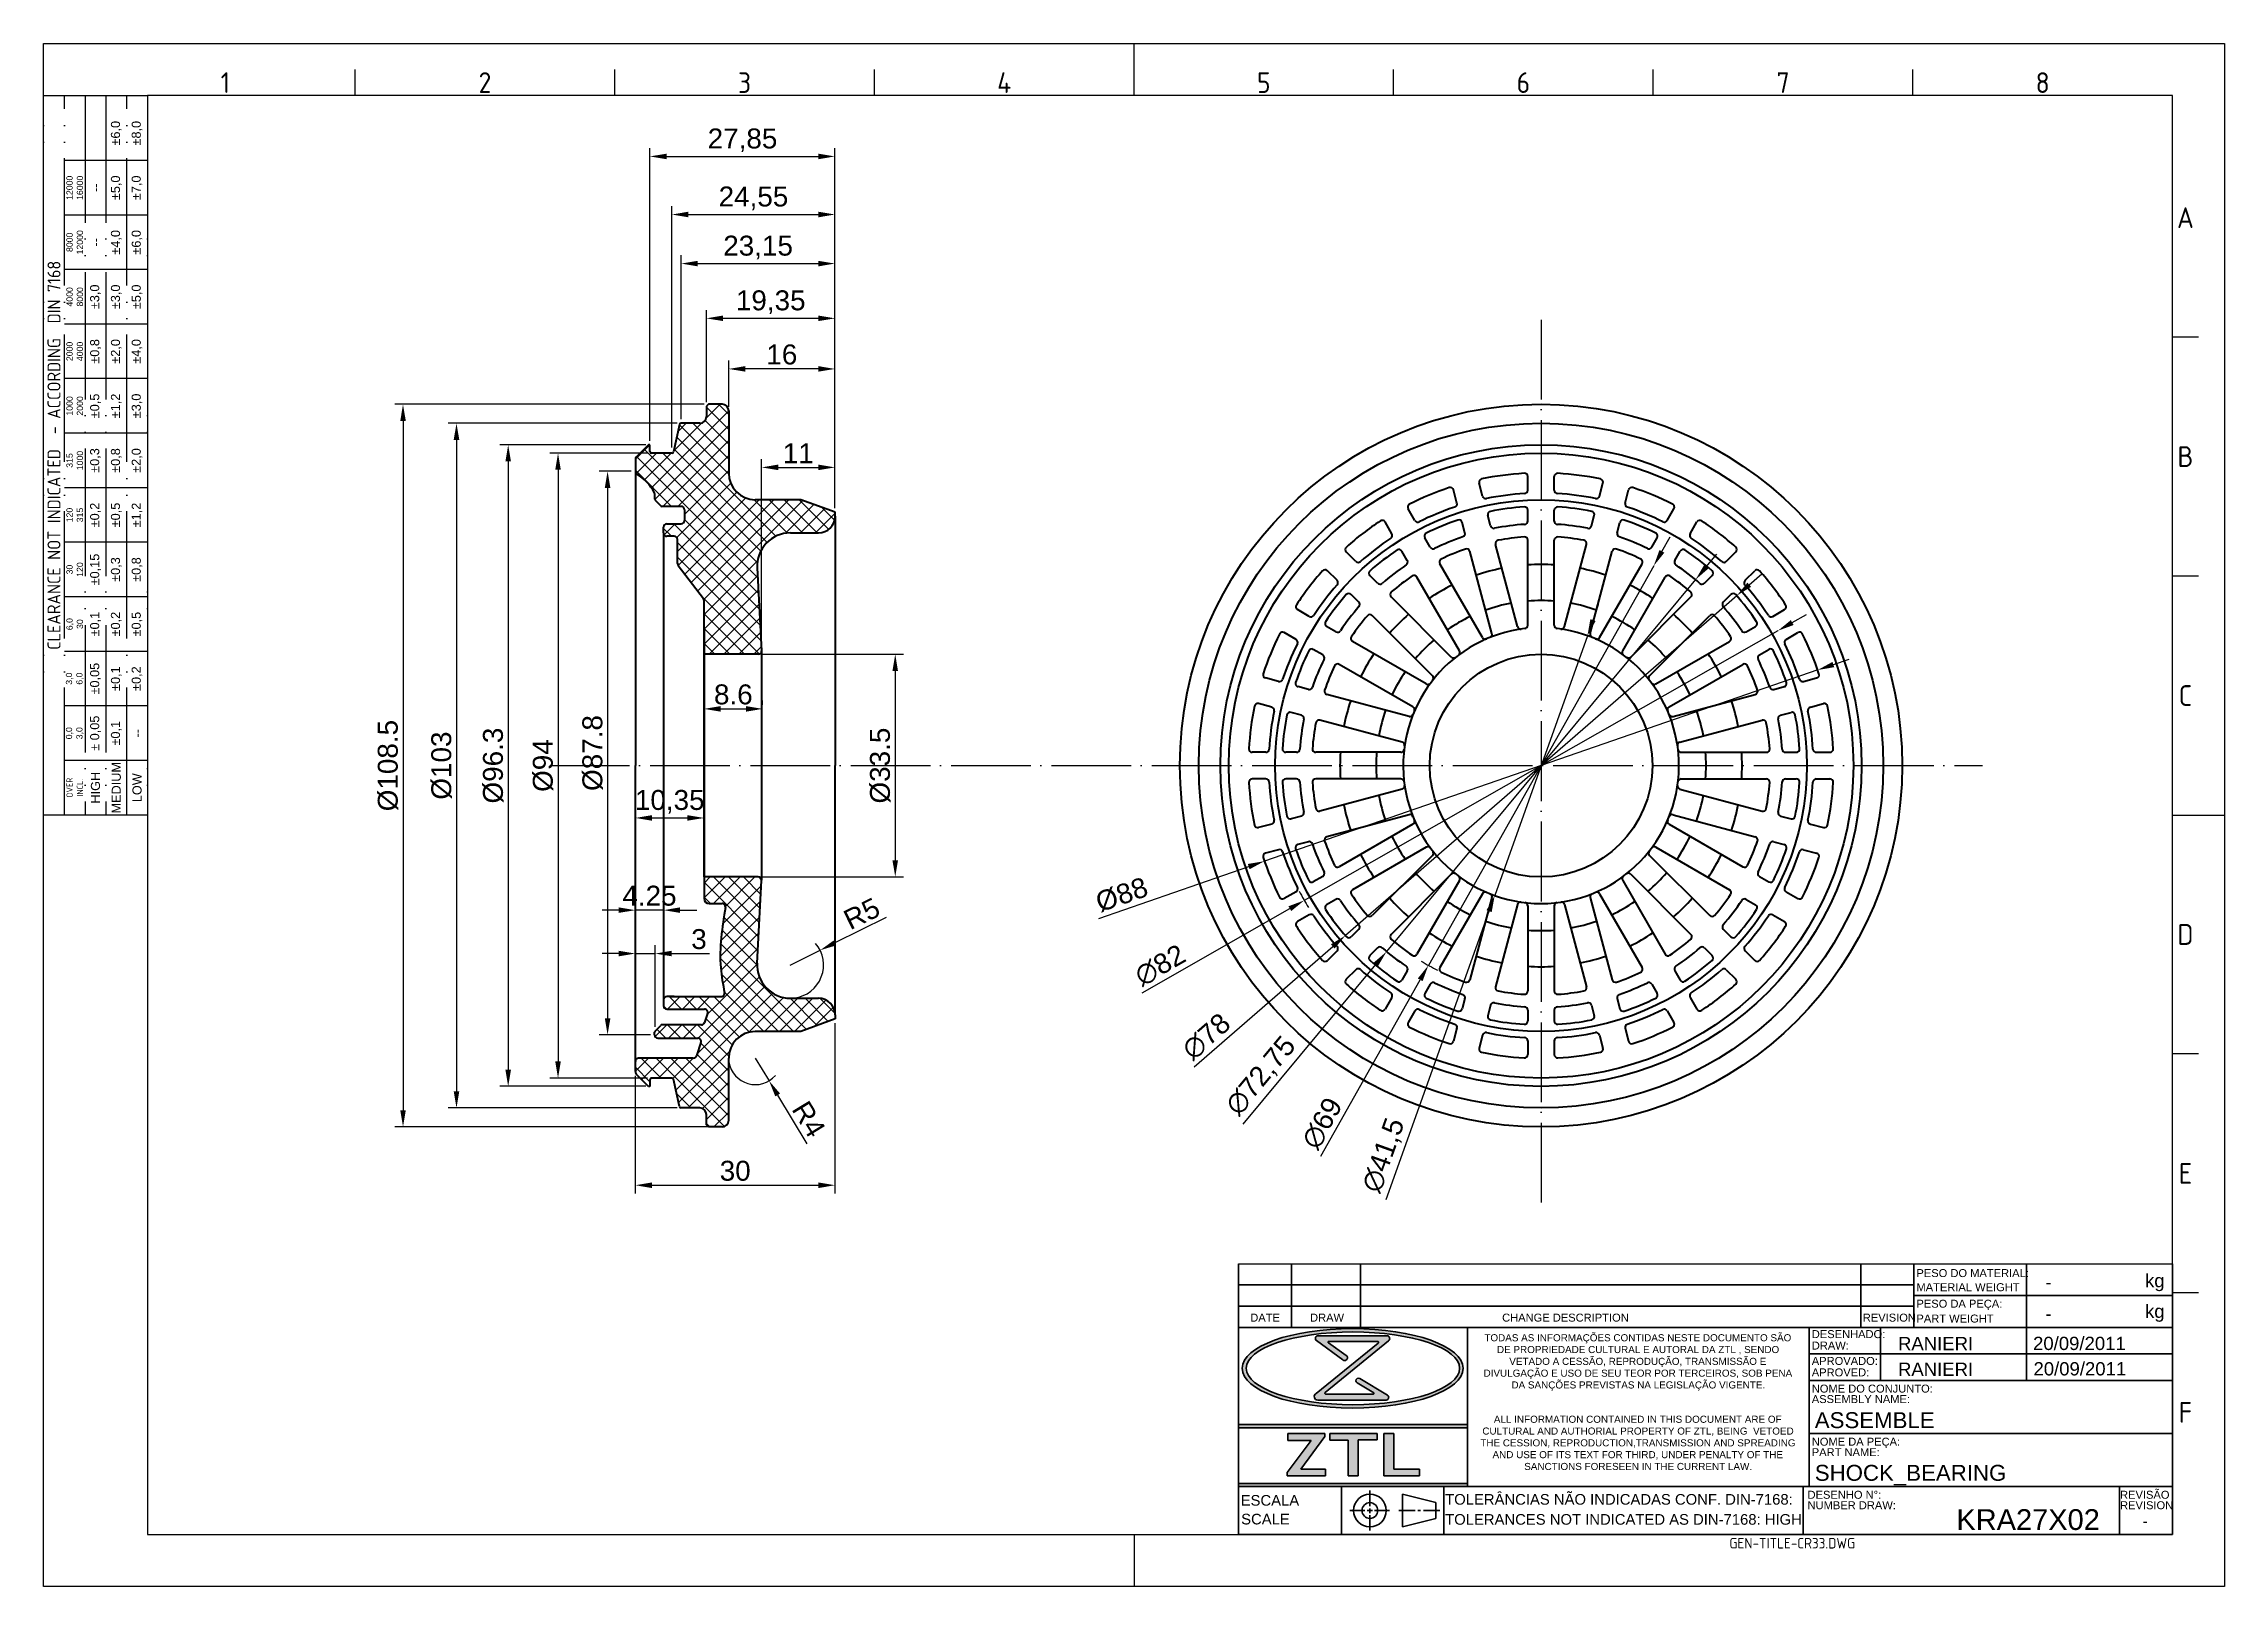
# Model space of a CAD drawing. Header units: millimetres. Extents: x 5041 to 5369, y 1806 to 2038.
import ezdxf
from ezdxf.enums import TextEntityAlignment as Align

# ---------------------------------------------------------------- set-up
doc = ezdxf.new("R2010")
doc.units = ezdxf.units.MM
for name, pattern in [('ACAD_ISO02W100', [15, 12, -3]), ('ACAD_ISO04W100', [30, 24, -3, 0, -3]), ('ACAD_ISO05W100', [33, 24, -3, 0, -3, 0, -3])]:
    doc.linetypes.add(name, pattern=pattern)
for name, color, linetype, lineweight in [('AM_0', 7, 'Continuous', 40), ('AM_4', 1, 'ACAD_ISO04W100', 25), ('AM_5', 3, 'Continuous', 25), ('AM_8', 40, 'ACAD_ISO02W100', 35), ('AM_BOR', 2, 'ACAD_ISO05W100', 35)]:
    doc.layers.add(name, color=color, linetype=linetype, lineweight=lineweight)
doc.styles.add('ACISOTS', font='isocp.shx', dxfattribs={"height": 1})
doc.styles.get("Standard").update_dxf_attribs({"font": 'arial.ttf'})
doc.dimstyles.new('ISO-25', dxfattribs={"dimtxt": 3, "dimasz": 2.5, "dimexe": 1.25, "dimexo": 0.625, "dimtad": 1, "dimtxsty": 'Standard', "dimcen": 2.5, "dimadec": 0, "dimazin": 0, "dimtfac": 1, "dimtmove": 0, "dimatfit": 3, "dimfxl": 1, "dimarcsym": 0})

msp = doc.modelspace()

# ---------------------------------------------------------------- texts
at = {"color": 0, "linetype": 'Continuous', "char_height": 1.0648, "attachment_point": 1}
for s, insert in [('\\pi1.0929;TODAS AS INFORMAÇÕES CONTIDAS NESTE DOCUMENTO SÃO \\P\\pi2.9905;DE PROPRIEDADE CULTURAL E AUTORAL DA ZTL , SENDO \\P\\pi4.8441;VETADO A CESSÃO, REPRODUÇÃO, TRANSMISSÃO E \\P\\pi0.97201;DIVULGAÇÃO E USO DE SEU TEOR POR TERCEIROS, SOB PENA \\P\\pi5.1691;DA SANÇÕES PREVISTAS NA LEGISLAÇÃO VIGENTE.', (5256.354, 1843.571)), ('\\pi2.5235;ALL INFORMATION CONTAINED IN THIS DOCUMENT ARE OF \\P\\pi0.7868;CULTURAL AND AUTHORIAL PROPERTY OF ZTL, BEING  VETOED \\P\\pi0.48574;THE CESSION, REPRODUCTION,TRANSMISSION AND SPREADING \\P\\pi2.3223;AND USE OF ITS TEXT FOR THIRD, UNDER PENALTY OF THE \\P\\pi7.091;SANCTIONS FORESEEN IN THE CURRENT LAW.', (5256.354, 1831.31))]:
    msp.add_mtext_dynamic_manual_height_columns(s, width=48.28462, gutter_width=12.5, heights=[0], dxfattribs=dict(at, insert=insert))
at = {"layer": 'AM_8', "color": 0, "linetype": 'Continuous'}
for s, height, p in [('PESO DO MATERIAL:', 1.1979, (5322.47, 1852.166)), ('MATERIAL WEIGHT', 1.1979, (5322.47, 1850.044)), ('kg', 1.9965, (5356.875, 1850.635)), ('PESO DA PEÇA:', 1.1979, (5322.47, 1847.562)), ('kg', 1.9965, (5356.875, 1846.028)), ('DATE', 1.1979, (5222.217, 1845.467)), ('DRAW', 1.1979, (5231.216, 1845.467)), ('CHANGE DESCRIPTION', 1.1979, (5260.12, 1845.467)), ('REVISION', 1.1979, (5314.398, 1845.467)), ('PART WEIGHT', 1.1979, (5322.47, 1845.327)), ('DESENHADO:', 1.1979, (5306.721, 1842.984)), ('DRAW:', 1.1979, (5306.721, 1841.261)), ('APROVADO:', 1.1979, (5306.721, 1838.95)), ('APROVED:', 1.1979, (5306.721, 1837.227)), ('NOME DO CONJUNTO:', 1.1979, (5306.721, 1834.789)), ('ASSEMBLY NAME:', 1.1979, (5306.721, 1833.212)), ('NOME DA PEÇA:', 1.1979, (5306.721, 1826.803)), ('PART NAME:', 1.1979, (5306.721, 1825.226)), ('ESCALA', 1.5972, (5220.774, 1817.778)), ('TOLERÂNCIAS NÃO INDICADAS CONF. DIN-7168:', 1.5972, (5251.545, 1817.927)), ('DESENHO N%%d:', 1.1979, (5306.084, 1818.817)), ('NUMBER DRAW:', 1.1979, (5306.084, 1817.24)), ('REVISÃO', 1.1979, (5353.116, 1818.817)), ('REVISION', 1.1979, (5353.116, 1817.24)), ('SCALE', 1.5972, (5220.848, 1814.956)), ('TOLERANCES NOT INDICATED AS DIN-7168: HIGH', 1.5972, (5251.545, 1814.912))]:
    msp.add_text(s, height=height, dxfattribs=at).set_placement(p)
for p in [(5341.884, 1851.406), (5341.884, 1846.655)]:
    msp.add_attdef('-', text='', height=1.996, dxfattribs=at).set_placement(p, align=Align.MIDDLE_LEFT)
for tag, p, height in [('RANIERI', (5319.698, 1841.167), 1.996), ('20/09/2011', (5340.022, 1841.19), 1.996), ('RANIERI', (5319.696, 1837.303), 1.996), ('20/09/2011', (5340.086, 1837.369), 1.996), ('ASSEMBLE', (5307.172, 1829.443), 2.396), ('SHOCK_BEARING', (5307.172, 1821.518), 2.396), ('KRA27X02', (5328.489, 1814.12), 3.123)]:
    msp.add_attdef(tag, p, '', height=height, dxfattribs=at)
msp.add_attdef('-', text='', height=1.562, dxfattribs=at).set_placement((5356.896, 1815.439), align=Align.MIDDLE_CENTER)
at = {"layer": 'AM_8', "color": 0, "linetype": 'Continuous', "style": 'ACISOTS'}
msp.add_attdef('GEN-TITLE-CR33.DWG', (5294.321, 1811.332), '', height=1.597, dxfattribs=at)

# ---------------------------------------------------------------- blocks, each defined once
blk = doc.blocks.new('A3 ZTL')
for p, q in [((19.57, 280.82), (19.57, 9.78)), ((401.17, 280.82), (19.57, 280.82)), ((401.17, 9.78), (401.17, 280.82)), ((19.57, 9.78), (401.17, 9.78))]:
    blk.add_line(p, q)
at = {"layer": 'AM_BOR', "color": 135, "linetype": 'Continuous', "lineweight": 25}
for p, q in [((0, 0), (0, 290.61)), ((0, 290.61), (410.96, 290.61)), ((410.96, 290.61), (410.96, 0)), ((410.96, 0), (0, 0))]:
    blk.add_line(p, q, dxfattribs=at)
at = {"layer": 'AM_BOR', "color": 135, "lineweight": 25}
for p, q in [((205.48, 280.82), (205.48, 290.61)), ((58.71, 280.82), (58.71, 285.71)), ((107.63, 280.82), (107.63, 285.71)), ((156.56, 280.82), (156.56, 285.71)), ((254.4, 280.82), (254.4, 285.71)), ((303.33, 280.82), (303.33, 285.71)), ((352.25, 280.82), (352.25, 285.71)), ((3.91, 145.3), (3.91, 280.82)), ((7.83, 280.82), (7.83, 145.3)), ((11.74, 280.82), (11.74, 145.3)), ((15.66, 145.3), (15.66, 280.82)), ((19.57, 268.59), (3.91, 268.59)), ((19.57, 258.32), (3.91, 258.32)), ((19.57, 248.04), (3.91, 248.04)), ((19.57, 237.77), (3.91, 237.77)), ((406.07, 235.32), (401.17, 235.32)), ((19.57, 227.5), (3.91, 227.5)), ((19.57, 217.22), (3.91, 217.22)), ((19.57, 206.95), (3.91, 206.95)), ((19.57, 196.67), (3.91, 196.67)), ((406.07, 190.31), (401.17, 190.31)), ((19.57, 186.4), (3.91, 186.4)), ((19.57, 176.13), (3.91, 176.13)), ((19.57, 165.85), (3.91, 165.85)), ((19.57, 155.58), (3.91, 155.58)), ((401.17, 145.3), (410.96, 145.3)), ((406.07, 100.29), (401.17, 100.29)), ((406.07, 55.28), (401.17, 55.28)), ((205.48, 9.78), (205.48, 0))]:
    blk.add_line(p, q, dxfattribs=at)
blk.add_lwpolyline([(19.57, 145.3), (0, 145.3), (0, 280.82), (19.57, 280.82)], close=True, dxfattribs=at)
at = {"layer": 'AM_BOR', "color": 135, "lineweight": 25, "style": 'ACISOTS'}
for s, p in [('1', (34.25, 283.27)), ('2', (83.17, 283.27)), ('3', (132.09, 283.27)), ('4', (181.02, 283.27)), ('5', (229.94, 283.27)), ('6', (278.86, 283.27)), ('7', (327.79, 283.27)), ('8', (376.71, 283.27)), ('A', (403.62, 257.83)), ('B', (403.62, 212.82)), ('C', (403.62, 167.81)), ('D', (403.62, 122.8)), ('E', (403.62, 77.79)), ('F', (403.62, 32.78))]:
    blk.add_text(s, height=3.91, dxfattribs=at).set_placement(p, align=Align.MIDDLE)
at = {"layer": 'AM_BOR', "color": 135, "lineweight": 25, "attachment_point": 5, "rotation": 90}
for s, insert, char_height, width in [('±6,0', (13.7, 273.73), 1.712, 10.274), ('±8,0', (17.61, 273.73), 1.712, 10.274), ('12000\\P16000', (5.87, 263.45), 1.174, 10.274), ('--', (9.78, 263.45), 1.712, 10.274), ('±5,0', (13.7, 263.45), 1.712, 10.274), ('±7,0', (17.61, 263.45), 1.712, 10.274), ('8000\\P12000', (5.87, 253.18), 1.174, 10.274), ('±4,0', (13.7, 253.18), 1.712, 10.274), ('±6,0', (17.61, 253.18), 1.712, 10.274), ('--', (9.78, 253.18), 1.712, 10.274), ('{\\Fisocp.shx|c0;CLEARANCE NOT INDICATED  - ACCORDING  DIN 7168}', (1.96, 213.06), 2.4462, 135.5186), ('4000\\P8000', (5.87, 242.91), 1.174, 10.274), ('±3,0', (9.78, 242.91), 1.712, 10.274), ('±3,0', (13.7, 242.91), 1.712, 10.274), ('±5,0', (17.61, 242.91), 1.712, 10.274), ('2000\\P4000', (5.87, 232.63), 1.174, 10.274), ('±0,8', (9.78, 232.63), 1.712, 10.274), ('±2,0', (13.7, 232.63), 1.712, 10.274), ('±4,0', (17.61, 232.63), 1.712, 10.274), ('1000\\P2000', (5.87, 222.36), 1.174, 10.274), ('±0,5', (9.78, 222.36), 1.712, 10.274), ('±1,2', (13.7, 222.36), 1.712, 10.274), ('±3,0', (17.61, 222.36), 1.712, 10.274), ('315\\P1000', (5.87, 212.08), 1.174, 10.274), ('±0,3', (9.78, 212.08), 1.712, 10.274), ('±0,8', (13.7, 212.08), 1.712, 10.274), ('±2,0', (17.61, 212.08), 1.712, 10.274), ('120\\P315', (5.87, 201.81), 1.174, 10.274), ('±0,2', (9.78, 201.81), 1.712, 10.274), ('±0,5', (13.7, 201.81), 1.712, 10.274), ('±1,2', (17.61, 201.81), 1.712, 10.274), ('±0,15', (9.78, 191.54), 1.712, 10.274), ('±0,3', (13.7, 191.54), 1.712, 10.274), ('±0,8', (17.61, 191.54), 1.712, 10.274), ('30\\P120', (5.87, 191.54), 1.174, 10.274), ('6,0\\P30', (5.87, 181.26), 1.174, 10.274), ('±0,1', (9.78, 181.26), 1.712, 10.274), ('±0,2', (13.7, 181.26), 1.712, 10.274), ('±0,5', (17.61, 181.26), 1.712, 10.274), ('±0,05', (9.78, 170.99), 1.712, 10.274), ('±0,1', (13.7, 170.99), 1.712, 10.274), ('±0,2', (17.61, 170.99), 1.712, 10.274), ('3,0\\P6,0', (5.87, 170.99), 1.174, 10.274), ('0,0\\P3,0', (5.87, 160.71), 1.174, 10.274), ('± 0,05', (9.78, 160.71), 1.712, 10.274), ('\\pt4.69206;±0,1', (13.7, 160.71), 1.7123, 10.274), ('--', (17.61, 160.71), 1.712, 10.274), ('{\\Fisocp.shx|c0;OVER\\PINCL.}', (5.87, 150.44), 1.1742, 10.274), ('HIGH', (9.78, 150.44), 1.712, 10.274), ('MEDIUM', (13.7, 150.44), 1.712, 10.274), ('LOW', (17.61, 150.44), 1.712, 10.274)]:
    blk.add_mtext(s, dxfattribs=dict(at, insert=insert, char_height=char_height, width=width))
blk = doc.blocks.new('*D16')
at = {"layer": 'AM_5', "color": 0, "lineweight": -2}
for p, q in [((5140.05, 1983.46), (5093.46, 1983.46)), ((5094.71, 1980.96), (5094.71, 1877.26)), ((5141.07, 1874.76), (5093.46, 1874.76))]:
    blk.add_line(p, q, dxfattribs=at)
at = {"layer": 'AM_5', "color": 0}
for points in [[(5094.3, 1980.96), (5095.13, 1980.96), (5094.71, 1983.46)], [(5094.3, 1877.26), (5095.13, 1877.26), (5094.71, 1874.76)]]:
    blk.add_solid(points, dxfattribs=at)
at = {"layer": 'Defpoints', "color": 0}
for p in [(5140.67, 1983.46), (5094.71, 1874.76), (5141.7, 1874.76)]:
    blk.add_point(p, dxfattribs=at)
at = {"layer": 'AM_5', "color": 0, "insert": (5092.47, 1929.11), "char_height": 3, "attachment_point": 5, "rotation": 90}
blk.add_mtext('%%C108.5', dxfattribs=at)
blk = doc.blocks.new('*D17')
at = {"layer": 'AM_5', "color": 0, "lineweight": -2}
for p, q in [((5129.05, 1973.39), (5124.25, 1973.39)), ((5125.5, 1970.89), (5125.5, 1891.11)), ((5131.95, 1888.61), (5124.25, 1888.61))]:
    blk.add_line(p, q, dxfattribs=at)
at = {"layer": 'AM_5', "color": 0}
for points in [[(5125.08, 1970.89), (5125.92, 1970.89), (5125.5, 1973.39)], [(5125.08, 1891.11), (5125.92, 1891.11), (5125.5, 1888.61)]]:
    blk.add_solid(points, dxfattribs=at)
at = {"layer": 'Defpoints', "color": 0}
for p in [(5129.67, 1973.39), (5125.5, 1888.61), (5132.57, 1888.61)]:
    blk.add_point(p, dxfattribs=at)
at = {"layer": 'AM_5', "color": 0, "insert": (5123.26, 1931), "char_height": 3, "attachment_point": 5, "rotation": 90}
blk.add_mtext('%%C87.8', dxfattribs=at)
blk = doc.blocks.new('*D18')
at = {"layer": 'AM_5', "color": 0, "lineweight": -2}
for p, q in [((5135.95, 1980.61), (5101.51, 1980.61)), ((5102.76, 1978.11), (5102.76, 1880.11)), ((5135.95, 1877.61), (5101.51, 1877.61))]:
    blk.add_line(p, q, dxfattribs=at)
at = {"layer": 'AM_5', "color": 0}
for points in [[(5102.34, 1978.11), (5103.18, 1978.11), (5102.76, 1980.61)], [(5102.34, 1880.11), (5103.18, 1880.11), (5102.76, 1877.61)]]:
    blk.add_solid(points, dxfattribs=at)
at = {"layer": 'Defpoints', "color": 0}
for p in [(5136.57, 1980.61), (5102.76, 1877.61), (5136.57, 1877.61)]:
    blk.add_point(p, dxfattribs=at)
at = {"layer": 'AM_5', "color": 0, "insert": (5100.52, 1929.11), "char_height": 3, "attachment_point": 5, "rotation": 90}
blk.add_mtext('%%C103', dxfattribs=at)
blk = doc.blocks.new('*D19')
at = {"layer": 'AM_5', "color": 0, "lineweight": -2}
for p, q in [((5131.25, 1977.36), (5109.29, 1977.36)), ((5110.54, 1974.86), (5110.54, 1883.36)), ((5131.25, 1880.86), (5109.29, 1880.86))]:
    blk.add_line(p, q, dxfattribs=at)
at = {"layer": 'AM_5', "color": 0}
for points in [[(5110.12, 1974.86), (5110.96, 1974.86), (5110.54, 1977.36)], [(5110.12, 1883.36), (5110.96, 1883.36), (5110.54, 1880.86)]]:
    blk.add_solid(points, dxfattribs=at)
at = {"layer": 'Defpoints', "color": 0}
for p in [(5131.87, 1977.36), (5110.54, 1880.86), (5131.87, 1880.86)]:
    blk.add_point(p, dxfattribs=at)
at = {"layer": 'AM_5', "color": 0, "insert": (5108.3, 1929.11), "char_height": 3, "attachment_point": 5, "rotation": 90}
blk.add_mtext('%%C96.3', dxfattribs=at)
blk = doc.blocks.new('*D20')
at = {"layer": 'AM_5', "color": 0, "lineweight": -2}
for p, q in [((5131.5, 1976.11), (5116.79, 1976.11)), ((5118.04, 1973.61), (5118.04, 1884.61)), ((5131.5, 1882.11), (5116.79, 1882.11))]:
    blk.add_line(p, q, dxfattribs=at)
at = {"layer": 'AM_5', "color": 0}
for points in [[(5117.62, 1973.61), (5118.46, 1973.61), (5118.04, 1976.11)], [(5117.62, 1884.61), (5118.46, 1884.61), (5118.04, 1882.11)]]:
    blk.add_solid(points, dxfattribs=at)
at = {"layer": 'Defpoints', "color": 0}
for p in [(5132.12, 1976.11), (5118.04, 1882.11), (5132.12, 1882.11)]:
    blk.add_point(p, dxfattribs=at)
at = {"layer": 'AM_5', "color": 0, "insert": (5115.8, 1929.11), "char_height": 3, "attachment_point": 5, "rotation": 90}
blk.add_mtext('%%C94', dxfattribs=at)
blk = doc.blocks.new('*D21')
at = {"layer": 'AM_5', "color": 0, "lineweight": -2}
for p, q in [((5148.81, 1945.86), (5170.04, 1945.86)), ((5168.79, 1943.36), (5168.79, 1914.86)), ((5148.81, 1912.36), (5170.04, 1912.36))]:
    blk.add_line(p, q, dxfattribs=at)
at = {"layer": 'AM_5', "color": 0}
for points in [[(5168.37, 1943.36), (5169.2, 1943.36), (5168.79, 1945.86)], [(5168.37, 1914.86), (5169.2, 1914.86), (5168.79, 1912.36)]]:
    blk.add_solid(points, dxfattribs=at)
at = {"layer": 'Defpoints', "color": 0}
for p in [(5148.18, 1945.86), (5148.18, 1912.36), (5168.79, 1912.36)]:
    blk.add_point(p, dxfattribs=at)
at = {"layer": 'AM_5', "color": 0, "insert": (5166.54, 1929.11), "char_height": 3, "attachment_point": 5, "rotation": 90}
blk.add_mtext('%%C33.5', dxfattribs=at)
blk = doc.blocks.new('*D22')
at = {"layer": 'AM_5', "color": 0, "lineweight": -2}
for p, q in [((5140.02, 1938.26), (5140.02, 1938.89)), ((5142.52, 1937.64), (5146.31, 1937.64)), ((5148.81, 1938.26), (5148.81, 1938.89))]:
    blk.add_line(p, q, dxfattribs=at)
at = {"layer": 'AM_5', "color": 0}
for points in [[(5142.52, 1938.06), (5142.52, 1937.22), (5140.02, 1937.64)], [(5146.31, 1938.06), (5146.31, 1937.22), (5148.81, 1937.64)]]:
    blk.add_solid(points, dxfattribs=at)
at = {"layer": 'Defpoints', "color": 0}
for p in [(5140.02, 1937.64), (5148.81, 1937.64), (5148.81, 1937.64)]:
    blk.add_point(p, dxfattribs=at)
at = {"layer": 'AM_5', "color": 0, "insert": (5144.42, 1939.8), "char_height": 3, "attachment_point": 5}
blk.add_mtext('8.6', dxfattribs=at)
blk = doc.blocks.new('*D23')
at = {"layer": 'AM_5', "color": 0, "lineweight": -2}
for p, q in [((5307.61, 1943.49), (5224.35, 1914.73)), ((5309.97, 1944.3), (5312.33, 1945.12)), ((5199.44, 1906.13), (5221.99, 1913.91))]:
    blk.add_line(p, q, dxfattribs=at)
at = {"layer": 'AM_5', "color": 0}
for points in [[(5309.83, 1944.7), (5310.1, 1943.91), (5307.61, 1943.49)], [(5221.85, 1914.31), (5222.12, 1913.52), (5224.35, 1914.73)]]:
    blk.add_solid(points, dxfattribs=at)
at = {"layer": 'Defpoints', "color": 0}
for p in [(5307.61, 1943.49), (5224.35, 1914.73)]:
    blk.add_point(p, dxfattribs=at)
at = {"layer": 'AM_5', "color": 0, "insert": (5202.88, 1909.68), "char_height": 3, "attachment_point": 5, "rotation": 19.0537}
blk.add_mtext('%%C88', dxfattribs=at)
blk = doc.blocks.new('*D24')
at = {"layer": 'AM_5', "color": 0, "lineweight": -2}
for p, q in [((5303.78, 1950.63), (5305.95, 1951.86)), ((5301.61, 1949.39), (5230.35, 1908.83)), ((5205.95, 1894.94), (5228.17, 1907.59))]:
    blk.add_line(p, q, dxfattribs=at)
blk.add_arc((5265.98, 1929.11), 41, 207.4197, 211.3959, dxfattribs=at)
at = {"layer": 'AM_5', "color": 0}
for points in [[(5303.57, 1950.99), (5303.99, 1950.26), (5301.61, 1949.39)], [(5227.97, 1907.95), (5228.38, 1907.23), (5230.35, 1908.83)]]:
    blk.add_solid(points, dxfattribs=at)
at = {"layer": 'Defpoints', "color": 0}
for p in [(5301.61, 1949.39), (5230.35, 1908.83)]:
    blk.add_point(p, dxfattribs=at)
at = {"layer": 'AM_5', "color": 0, "insert": (5208.66, 1899.06), "char_height": 3, "attachment_point": 5, "rotation": 29.649}
blk.add_mtext('∅82', dxfattribs=at)
blk = doc.blocks.new('*D25')
at = {"layer": 'AM_5', "color": 0, "lineweight": -2}
for p, q in [((5297.32, 1956.31), (5299.21, 1957.95)), ((5295.43, 1954.67), (5236.53, 1903.54)), ((5213.75, 1883.77), (5234.64, 1901.9))]:
    blk.add_line(p, q, dxfattribs=at)
at = {"layer": 'AM_5', "color": 0}
for points in [[(5297.04, 1956.63), (5297.59, 1956), (5295.43, 1954.67)], [(5234.36, 1902.22), (5234.91, 1901.59), (5236.53, 1903.54)]]:
    blk.add_solid(points, dxfattribs=at)
at = {"layer": 'Defpoints', "color": 0}
for p in [(5295.43, 1954.67), (5236.53, 1903.54)]:
    blk.add_point(p, dxfattribs=at)
at = {"layer": 'AM_5', "color": 0, "insert": (5215.61, 1888.35), "char_height": 3, "attachment_point": 5, "rotation": 40.9595}
blk.add_mtext('∅78', dxfattribs=at)
blk = doc.blocks.new('*D26')
at = {"layer": 'AM_5', "color": 0, "lineweight": -2}
for p, q in [((5290.83, 1959.01), (5292.42, 1960.93)), ((5289.23, 1957.08), (5242.73, 1901.13)), ((5221.13, 1875.15), (5241.13, 1899.21))]:
    blk.add_line(p, q, dxfattribs=at)
at = {"layer": 'AM_5', "color": 0}
for points in [[(5290.51, 1959.27), (5291.15, 1958.74), (5289.23, 1957.08)], [(5240.81, 1899.48), (5241.45, 1898.95), (5242.73, 1901.13)]]:
    blk.add_solid(points, dxfattribs=at)
at = {"layer": 'Defpoints', "color": 0}
for p in [(5289.23, 1957.08), (5242.73, 1901.13)]:
    blk.add_point(p, dxfattribs=at)
at = {"layer": 'AM_5', "color": 0, "insert": (5223.91, 1882.37), "char_height": 3, "attachment_point": 5, "rotation": 50.2689}
blk.add_mtext('∅72,75', dxfattribs=at)
blk = doc.blocks.new('*D27')
at = {"layer": 'AM_5', "color": 0, "lineweight": -2}
for p, q in [((5284.16, 1961.33), (5285.39, 1963.51)), ((5282.93, 1959.15), (5249.02, 1899.06)), ((5232.82, 1870.36), (5247.79, 1896.89))]:
    blk.add_line(p, q, dxfattribs=at)
blk.add_arc((5265.98, 1929.11), 34.5, 238.4839, 243.1788, dxfattribs=at)
at = {"layer": 'AM_5', "color": 0}
for points in [[(5283.8, 1961.54), (5284.53, 1961.13), (5282.93, 1959.15)], [(5247.43, 1897.09), (5248.15, 1896.68), (5249.02, 1899.06)]]:
    blk.add_solid(points, dxfattribs=at)
at = {"layer": 'Defpoints', "color": 0}
for p in [(5282.93, 1959.15), (5249.02, 1899.06)]:
    blk.add_point(p, dxfattribs=at)
at = {"layer": 'AM_5', "color": 0, "insert": (5233.04, 1875.3), "char_height": 3, "attachment_point": 5, "rotation": 60.5599}
blk.add_mtext('∅69', dxfattribs=at)
blk = doc.blocks.new('*D28')
at = {"layer": 'AM_5', "color": 0, "lineweight": -2}
for p, q in [((5273.8, 1951), (5274.64, 1953.36)), ((5272.96, 1948.65), (5259, 1909.57)), ((5242.66, 1863.81), (5258.16, 1907.21))]:
    blk.add_line(p, q, dxfattribs=at)
at = {"layer": 'AM_5', "color": 0}
for points in [[(5273.4, 1951.14), (5274.19, 1950.86), (5272.96, 1948.65)], [(5257.77, 1907.35), (5258.55, 1907.07), (5259, 1909.57)]]:
    blk.add_solid(points, dxfattribs=at)
at = {"layer": 'Defpoints', "color": 0}
for p in [(5272.96, 1948.65), (5259, 1909.57)]:
    blk.add_point(p, dxfattribs=at)
at = {"layer": 'AM_5', "color": 0, "insert": (5242.4, 1870.45), "char_height": 3, "attachment_point": 5, "rotation": 70.3473}
blk.add_mtext('∅41,5', dxfattribs=at)
blk = doc.blocks.new('*D29')
at = {"layer": 'AM_5', "color": 0, "lineweight": -2}
for p, q in [((5129.67, 1921.86), (5129.67, 1922.48)), ((5132.17, 1921.23), (5137.52, 1921.23)), ((5140.02, 1921.86), (5140.02, 1922.48))]:
    blk.add_line(p, q, dxfattribs=at)
at = {"layer": 'AM_5', "color": 0}
for points in [[(5132.17, 1921.65), (5132.17, 1920.82), (5129.67, 1921.23)], [(5137.52, 1921.65), (5137.52, 1920.82), (5140.02, 1921.23)]]:
    blk.add_solid(points, dxfattribs=at)
at = {"layer": 'Defpoints', "color": 0}
for p in [(5129.67, 1921.23), (5140.02, 1921.23), (5140.02, 1921.23)]:
    blk.add_point(p, dxfattribs=at)
at = {"layer": 'AM_5', "color": 0, "insert": (5134.85, 1923.66), "char_height": 3, "attachment_point": 5}
blk.add_mtext('10,35', dxfattribs=at)
blk = doc.blocks.new('*D30')
at = {"layer": 'AM_5', "color": 0, "lineweight": -2}
for p, q in [((5127.17, 1900.83), (5124.67, 1900.83)), ((5129.67, 1901.46), (5129.67, 1902.08)), ((5129.67, 1900.83), (5132.65, 1900.83)), ((5132.65, 1889.81), (5132.65, 1902.08)), ((5135.15, 1900.83), (5140.86, 1900.83))]:
    blk.add_line(p, q, dxfattribs=at)
at = {"layer": 'AM_5', "color": 0}
for points in [[(5127.17, 1901.25), (5127.17, 1900.42), (5129.67, 1900.83)], [(5135.15, 1901.25), (5135.15, 1900.42), (5132.65, 1900.83)]]:
    blk.add_solid(points, dxfattribs=at)
at = {"layer": 'Defpoints', "color": 0}
for p in [(5129.67, 1900.83), (5132.65, 1900.83), (5132.65, 1889.18)]:
    blk.add_point(p, dxfattribs=at)
at = {"layer": 'AM_5', "color": 0, "insert": (5139.25, 1902.99), "char_height": 3, "attachment_point": 5}
blk.add_mtext('3', dxfattribs=at)
blk = doc.blocks.new('*D31')
at = {"layer": 'AM_5', "color": 0, "lineweight": -2}
for p, q in [((5127.17, 1907.36), (5124.67, 1907.36)), ((5129.67, 1907.99), (5129.67, 1908.61)), ((5133.92, 1907.36), (5129.67, 1907.36)), ((5133.92, 1894.48), (5133.92, 1908.61)), ((5136.42, 1907.36), (5138.92, 1907.36))]:
    blk.add_line(p, q, dxfattribs=at)
at = {"layer": 'AM_5', "color": 0}
for points in [[(5127.17, 1907.78), (5127.17, 1906.95), (5129.67, 1907.36)], [(5136.42, 1907.78), (5136.42, 1906.95), (5133.92, 1907.36)]]:
    blk.add_solid(points, dxfattribs=at)
at = {"layer": 'Defpoints', "color": 0}
for p in [(5129.67, 1907.36), (5129.67, 1907.36), (5133.92, 1893.86)]:
    blk.add_point(p, dxfattribs=at)
at = {"layer": 'AM_5', "color": 0, "insert": (5131.8, 1909.52), "char_height": 3, "attachment_point": 5}
blk.add_mtext('4.25', dxfattribs=at)
blk = doc.blocks.new('*D32')
at = {"layer": 'AM_5', "color": 0, "lineweight": -2}
for p, q in [((5148.68, 1946.98), (5148.68, 1975.22)), ((5151.18, 1973.97), (5157.22, 1973.97)), ((5159.72, 1967.85), (5159.72, 1975.22))]:
    blk.add_line(p, q, dxfattribs=at)
at = {"layer": 'AM_5', "color": 0}
for points in [[(5151.18, 1974.39), (5151.18, 1973.55), (5148.68, 1973.97)], [(5157.22, 1974.39), (5157.22, 1973.55), (5159.72, 1973.97)]]:
    blk.add_solid(points, dxfattribs=at)
at = {"layer": 'Defpoints', "color": 0}
for p in [(5159.72, 1973.97), (5159.72, 1967.23), (5148.68, 1946.36)]:
    blk.add_point(p, dxfattribs=at)
at = {"layer": 'AM_5', "color": 0, "insert": (5154.2, 1976.1), "char_height": 3, "attachment_point": 5}
blk.add_mtext('11', dxfattribs=at)
blk = doc.blocks.new('*D33')
at = {"layer": 'AM_5', "color": 0, "lineweight": -2}
for p, q in [((5143.72, 1983.08), (5143.72, 1990.03)), ((5159.72, 1967.85), (5159.72, 1990.03)), ((5157.22, 1988.78), (5146.22, 1988.78))]:
    blk.add_line(p, q, dxfattribs=at)
at = {"layer": 'AM_5', "color": 0}
for points in [[(5146.22, 1989.2), (5146.22, 1988.37), (5143.72, 1988.78)], [(5157.22, 1989.2), (5157.22, 1988.37), (5159.72, 1988.78)]]:
    blk.add_solid(points, dxfattribs=at)
at = {"layer": 'Defpoints', "color": 0}
for p in [(5143.72, 1988.78), (5143.72, 1982.46), (5159.72, 1967.23)]:
    blk.add_point(p, dxfattribs=at)
at = {"layer": 'AM_5', "color": 0, "insert": (5151.72, 1990.94), "char_height": 3, "attachment_point": 5}
blk.add_mtext('16', dxfattribs=at)
blk = doc.blocks.new('*D35')
at = {"layer": 'AM_5', "color": 0, "lineweight": -2}
for p, q in [((5140.37, 1983.78), (5140.37, 1997.64)), ((5157.22, 1996.39), (5142.87, 1996.39)), ((5159.72, 1968.48), (5159.72, 1997.64))]:
    blk.add_line(p, q, dxfattribs=at)
at = {"layer": 'AM_5', "color": 0}
for points in [[(5142.87, 1996.81), (5142.87, 1995.98), (5140.37, 1996.39)], [(5157.22, 1996.81), (5157.22, 1995.98), (5159.72, 1996.39)]]:
    blk.add_solid(points, dxfattribs=at)
at = {"layer": 'Defpoints', "color": 0}
for p in [(5140.37, 1996.39), (5140.37, 1983.16), (5159.72, 1967.85)]:
    blk.add_point(p, dxfattribs=at)
at = {"layer": 'AM_5', "color": 0, "insert": (5150.05, 1998.82), "char_height": 3, "attachment_point": 5}
blk.add_mtext('19,35', dxfattribs=at)
blk = doc.blocks.new('*D36')
at = {"layer": 'AM_5', "color": 0, "lineweight": -2}
for p, q in [((5136.57, 1981.23), (5136.57, 2005.88)), ((5159.72, 1969.1), (5159.72, 2005.88)), ((5139.07, 2004.63), (5157.22, 2004.63))]:
    blk.add_line(p, q, dxfattribs=at)
at = {"layer": 'AM_5', "color": 0}
for points in [[(5139.07, 2005.04), (5139.07, 2004.21), (5136.57, 2004.63)], [(5157.22, 2005.04), (5157.22, 2004.21), (5159.72, 2004.63)]]:
    blk.add_solid(points, dxfattribs=at)
at = {"layer": 'Defpoints', "color": 0}
for p in [(5159.72, 2004.63), (5136.57, 1980.61), (5159.72, 1968.48)]:
    blk.add_point(p, dxfattribs=at)
at = {"layer": 'AM_5', "color": 0, "insert": (5148.15, 2007.05), "char_height": 3, "attachment_point": 5}
blk.add_mtext('23,15', dxfattribs=at)
blk = doc.blocks.new('*D37')
at = {"layer": 'AM_5', "color": 0, "lineweight": -2}
for p, q in [((5135.17, 1976.98), (5135.17, 2013.26)), ((5137.67, 2012.01), (5157.22, 2012.01)), ((5159.72, 1968.48), (5159.72, 2013.26))]:
    blk.add_line(p, q, dxfattribs=at)
at = {"layer": 'AM_5', "color": 0}
for points in [[(5137.67, 2012.43), (5137.67, 2011.59), (5135.17, 2012.01)], [(5157.22, 2012.43), (5157.22, 2011.59), (5159.72, 2012.01)]]:
    blk.add_solid(points, dxfattribs=at)
at = {"layer": 'Defpoints', "color": 0}
for p in [(5159.72, 2012.01), (5135.17, 1976.36), (5159.72, 1967.85)]:
    blk.add_point(p, dxfattribs=at)
at = {"layer": 'AM_5', "color": 0, "insert": (5147.45, 2014.44), "char_height": 3, "attachment_point": 5}
blk.add_mtext('24,55', dxfattribs=at)
blk = doc.blocks.new('*D38')
at = {"layer": 'AM_5', "color": 0, "lineweight": -2}
for p, q in [((5131.87, 1977.98), (5131.87, 2022)), ((5159.72, 1968.48), (5159.72, 2022)), ((5134.37, 2020.75), (5157.22, 2020.75))]:
    blk.add_line(p, q, dxfattribs=at)
at = {"layer": 'AM_5', "color": 0}
for points in [[(5134.37, 2021.16), (5134.37, 2020.33), (5131.87, 2020.75)], [(5157.22, 2021.16), (5157.22, 2020.33), (5159.72, 2020.75)]]:
    blk.add_solid(points, dxfattribs=at)
at = {"layer": 'Defpoints', "color": 0}
for p in [(5159.72, 2020.75), (5131.87, 1977.36), (5159.72, 1967.85)]:
    blk.add_point(p, dxfattribs=at)
at = {"layer": 'AM_5', "color": 0, "insert": (5145.8, 2023.17), "char_height": 3, "attachment_point": 5}
blk.add_mtext('27,85', dxfattribs=at)
blk = doc.blocks.new('*D39')
at = {"layer": 'AM_5', "color": 0, "lineweight": -2}
for p, q in [((5159.72, 1890.36), (5159.72, 1864.73)), ((5129.67, 1882.44), (5129.67, 1864.73)), ((5132.17, 1865.98), (5157.22, 1865.98))]:
    blk.add_line(p, q, dxfattribs=at)
at = {"layer": 'AM_5', "color": 0}
for points in [[(5132.17, 1866.4), (5132.17, 1865.56), (5129.67, 1865.98)], [(5157.22, 1866.4), (5157.22, 1865.56), (5159.72, 1865.98)]]:
    blk.add_solid(points, dxfattribs=at)
at = {"layer": 'Defpoints', "color": 0}
for p in [(5159.72, 1890.99), (5129.67, 1883.07), (5159.72, 1865.98)]:
    blk.add_point(p, dxfattribs=at)
at = {"layer": 'AM_5', "color": 0, "insert": (5144.7, 1868.14), "char_height": 3, "attachment_point": 5}
blk.add_mtext('30', dxfattribs=at)
blk = doc.blocks.new('*D40')
at = {"layer": 'AM_5', "color": 0, "lineweight": -2}
for p, q in [((5147.72, 1885.11), (5149.8, 1881.69)), ((5155.55, 1872.22), (5151.1, 1879.55))]:
    blk.add_line(p, q, dxfattribs=at)
blk.add_arc((5147.72, 1885.11), 4, 188.9525, 319.1865, dxfattribs=at)
at = {"layer": 'AM_5', "color": 0}
blk.add_solid([(5151.46, 1879.77), (5150.74, 1879.34), (5149.8, 1881.69)], dxfattribs=at)
at = {"layer": 'Defpoints', "color": 0}
for p in [(5147.72, 1885.11), (5149.8, 1881.69)]:
    blk.add_point(p, dxfattribs=at)
at = {"layer": 'AM_5', "color": 0, "insert": (5155.79, 1875.92), "char_height": 3, "attachment_point": 5, "rotation": 301.2816}
blk.add_mtext('R4', dxfattribs=at)
blk = doc.blocks.new('*D41')
at = {"layer": 'AM_5', "color": 0, "lineweight": -2}
for p, q in [((5167.44, 1906.25), (5159.72, 1902.44)), ((5153, 1899.11), (5157.48, 1901.33))]:
    blk.add_line(p, q, dxfattribs=at)
blk.add_arc((5153, 1899.11), 5, 277.162, 40.6565, dxfattribs=at)
at = {"layer": 'AM_5', "color": 0}
blk.add_solid([(5159.54, 1902.81), (5159.91, 1902.06), (5157.48, 1901.33)], dxfattribs=at)
at = {"layer": 'Defpoints', "color": 0}
for p in [(5157.48, 1901.33), (5153, 1899.11)]:
    blk.add_point(p, dxfattribs=at)
at = {"layer": 'AM_5', "color": 0, "insert": (5163.75, 1906.83), "char_height": 3, "attachment_point": 5, "rotation": 26.3325}
blk.add_mtext('R5', dxfattribs=at)

# ---------------------------------------------------------------- dimensions: what is measured, and where the dimension line sits
at = {"layer": 'AM_5'}
for base, p1, p2, picture, middle in [((5159.724, 2020.745), (5131.874, 1977.358), (5159.724, 1967.852), '*D38', (5145.799, 2023.173)), ((5159.724, 2012.011), (5135.173, 1976.358), (5159.724, 1967.852), '*D37', (5147.449, 2014.439)), ((5159.724, 2004.626), (5136.574, 1980.608), (5159.724, 1968.477), '*D36', (5148.149, 2007.054)), ((5140.374, 1996.393), (5159.724, 1967.852), (5140.374, 1983.158), '*D35', (5150.049, 1998.821)), ((5143.724, 1988.782), (5159.724, 1967.227), (5143.724, 1982.458), '*D33', (5151.724, 1990.938))]:
    dim = msp.add_linear_dim(base=base, p1=p1, p2=p2, dimstyle='ISO-25', dxfattribs=at)
    dim.commit()
    dim.dimension.update_dxf_attribs({"geometry": picture, "text_midpoint": middle})
for base, p1, p2, text, picture, middle in [((5094.715, 1874.758), (5140.674, 1983.458), (5141.699, 1874.758), '%%C108.5', '*D16', (5092.474, 1929.108)), ((5102.761, 1877.608), (5136.574, 1980.608), (5136.574, 1877.608), '%%C103', '*D18', (5100.521, 1929.108)), ((5110.539, 1880.858), (5131.874, 1977.358), (5131.874, 1880.858), '%%C96.3', '*D19', (5108.299, 1929.108)), ((5118.041, 1882.108), (5132.124, 1976.108), (5132.124, 1882.108), '%%C94', '*D20', (5115.801, 1929.108)), ((5125.501, 1888.61), (5129.674, 1973.393), (5132.574, 1888.61), '%%C87.8', '*D17', (5123.26, 1931.001)), ((5168.785, 1912.358), (5148.183, 1945.858), (5148.183, 1912.358), '%%C33.5', '*D21', (5166.545, 1929.108))]:
    dim = msp.add_linear_dim(base=base, p1=p1, p2=p2, angle=90, text=text, dimstyle='ISO-25', dxfattribs=at)
    dim.commit()
    dim.dimension.update_dxf_attribs({"geometry": picture, "text_midpoint": middle})
for base, p1, p2, text, picture, middle in [((5159.724, 1973.969), (5148.683, 1946.358), (5159.724, 1967.227), '11', '*D32', (5154.203, 1976.101)), ((5148.808, 1937.639), (5140.024, 1937.639), (5148.808, 1937.639), '8.6', '*D22', (5144.416, 1939.795)), ((5132.647, 1900.833), (5129.674, 1900.833), (5132.647, 1889.182), '3', '*D30', (5139.254, 1902.991)), ((5159.724, 1865.981), (5129.674, 1883.066), (5159.724, 1890.99), '30', '*D39', (5144.699, 1868.139))]:
    dim = msp.add_linear_dim(base=base, p1=p1, p2=p2, text=text, dimstyle='ISO-25', dxfattribs=at)
    dim.commit()
    dim.dimension.update_dxf_attribs({"geometry": picture, "text_midpoint": middle})
for p1, p2, picture, middle in [((5282.935, 1959.154), (5249.02, 1899.063), '*D27', (5234.989, 1874.202)), ((5289.228, 1957.083), (5242.727, 1901.134), '*D26', (5225.818, 1880.789)), ((5295.429, 1954.674), (5236.526, 1903.543), '*D25', (5217.076, 1886.66)), ((5272.956, 1948.65), (5258.999, 1909.567), '*D28', (5244.733, 1869.62)), ((5301.608, 1949.39), (5230.347, 1908.827), '*D24', (5209.768, 1897.114))]:
    dim = msp.add_diameter_dim_2p(p1=p1, p2=p2, dimstyle='ISO-25', dxfattribs=at)
    dim.commit()
    dim.dimension.update_dxf_attribs({"geometry": picture, "text_midpoint": middle, "dimtype": 163})
dim = msp.add_diameter_dim_2p(p1=(5307.606, 1943.486), p2=(5224.349, 1914.731), text='%%C88', dimstyle='ISO-25', dxfattribs=at)
dim.commit()
dim.dimension.update_dxf_attribs({"geometry": '*D23', "text_midpoint": (5203.607, 1907.567), "dimtype": 163})
dim = msp.add_linear_dim(base=(5140.024, 1921.233), p1=(5129.674, 1921.233), p2=(5140.024, 1921.233), dimstyle='ISO-25', dxfattribs=at)
dim.commit()
dim.dimension.update_dxf_attribs({"geometry": '*D29', "text_midpoint": (5134.849, 1921.233), "dimtype": 160})
dim = msp.add_linear_dim(base=(5129.674, 1907.365), p1=(5133.924, 1893.858), p2=(5129.674, 1907.365), text='4.25', dimstyle='ISO-25', dxfattribs=at)
dim.commit()
dim.dimension.update_dxf_attribs({"geometry": '*D31', "text_midpoint": (5131.799, 1907.365), "dimtype": 160})
for center, mpoint, picture, middle in [((5153.002, 1899.108), (5157.483, 1901.326), '*D41', (5164.702, 1904.899)), ((5147.724, 1885.108), (5149.801, 1881.69), '*D40', (5155.791, 1875.924))]:
    dim = msp.add_radius_dim(center=center, mpoint=mpoint, dimstyle='ISO-25', dxfattribs=at)
    dim.commit()
    dim.dimension.update_dxf_attribs({"geometry": picture, "text_midpoint": middle})

# ---------------------------------------------------------------- hatches: boundary and pattern name
at = {"linetype": 'Continuous'}
h = msp.add_hatch(color=0, dxfattribs=at)
h.paths.add_polyline_path([(5254.905, 1829.984), (5220.448, 1829.984), (5220.448, 1829.501), (5254.905, 1829.501)])
h.paths.add_polyline_path([(5254.905, 1821.122), (5220.448, 1821.122), (5220.448, 1820.639), (5254.905, 1820.639)])
at = {"layer": 'AM_5'}
h = msp.add_hatch(dxfattribs=at)
h.set_pattern_fill('ANSI37', color=256, scale=0.5, style=0)
h.set_pattern_definition([(45, (0, -9.1563), (-1.122532, 1.122532), []), (135, (0, -9.1563), (-1.122532, -1.122532), [])])
h.paths.add_polyline_path([(5147.724, 1969.108, -0.4142136), (5143.724, 1973.108), (5143.724, 1982.458, 0.4142136), (5142.724, 1983.458), (5140.674, 1983.458), (5140.374, 1983.158), (5140.374, 1981.608, -0.4142136), (5139.374, 1980.608), (5136.574, 1980.608, 0.351524), (5136.33, 1980.413), (5135.417, 1976.304, -0.351524), (5135.173, 1976.108), (5132.124, 1976.108, -0.4142136), (5131.874, 1976.358), (5131.874, 1977.358), (5131.674, 1977.358), (5129.82, 1975.505, 0.1989124), (5129.674, 1975.151), (5129.674, 1973.393, 0.2596563), (5129.911, 1972.968, -0.1339295), (5132.574, 1970.108), (5132.574, 1969.212, 0.1989124), (5132.647, 1969.035), (5133.501, 1968.182, 0.1989124), (5133.678, 1968.108), (5136.574, 1968.108, -0.4142136), (5137.074, 1967.608), (5137.074, 1965.983, -0.4142136), (5136.574, 1965.483), (5134.424, 1965.483, 0.4142136), (5133.924, 1964.983), (5133.924, 1964.108, 0.4142136), (5134.424, 1963.608), (5135.524, 1963.608, -0.4142136), (5136.024, 1963.108), (5136.024, 1959.527, 0.164222), (5136.126, 1959.224), (5139.922, 1954.243, -0.164222), (5140.024, 1953.94), (5140.024, 1945.858), (5148.183, 1945.858, 0.4301202), (5148.682, 1946.385), (5148.009, 1958.839, -0.4301202), (5153.002, 1964.108), (5157.224, 1964.108, 0.4142136), (5159.724, 1966.608), (5159.724, 1967.227), (5154.556, 1969.108)])
edge = h.paths.add_edge_path()
edge.add_line((5157.224, 1894.108), (5153.002, 1894.108))
edge.add_arc((5153.002, 1899.108), 5, 176.90594, 270, ccw=False)
edge.add_line((5148.009, 1899.378), (5148.682, 1911.832))
edge.add_arc((5148.183, 1911.858), 0.5, 356.90594, 450)
edge.add_line((5148.183, 1912.358), (5140.024, 1912.358))
edge.add_line((5140.024, 1912.358), (5140.024, 1909.108))
edge.add_arc((5140.774, 1909.108), 0.75, 180, 270)
edge.add_line((5140.774, 1908.358), (5142.734, 1908.358))
edge.add_arc((5142.734, 1907.858), 0.5, -9.02871, 90, ccw=False)
edge.add_spline(control_points=[(5143.228, 1907.777), (5142.726, 1904.738), (5142.078, 1900.44), (5142.859, 1896.198), (5143.105, 1894.956)], knot_values=[0.5814636, 0.5814636, 0.5814636, 0.5814636, 9.7018135, 13.483554, 13.483554, 13.483554, 13.483554], degree=3, periodic=0)
edge.add_arc((5142.614, 1894.858), 0.5, -90, 11.19314, ccw=False)
edge.add_line((5142.614, 1894.358), (5134.974, 1894.358))
edge.add_line((5134.974, 1894.358), (5134.424, 1894.358))
edge.add_arc((5134.424, 1893.858), 0.5, 90, 180)
edge.add_line((5133.924, 1893.858), (5133.924, 1892.983))
edge.add_arc((5134.424, 1892.983), 0.5, 180, 270)
edge.add_line((5134.424, 1892.483), (5140.078, 1892.483))
edge.add_arc((5140.078, 1891.983), 0.5, -18.61569, 90, ccw=False)
edge.add_line((5140.552, 1891.824), (5140.089, 1890.449))
edge.add_arc((5139.615, 1890.608), 0.5, 270, 341.38431, ccw=False)
edge.add_line((5139.615, 1890.108), (5133.678, 1890.108))
edge.add_arc((5133.678, 1889.858), 0.25, 90, 135)
edge.add_line((5133.501, 1890.035), (5132.647, 1889.182))
edge.add_arc((5132.824, 1889.005), 0.25, 135, 219.97256)
edge.add_arc((5133.074, 1888.61), 0.5, 152.0279, 270)
edge.add_line((5133.074, 1888.11), (5139.076, 1888.11))
edge.add_arc((5139.076, 1887.61), 0.5, -18.61569, 90, ccw=False)
edge.add_line((5139.549, 1887.45), (5138.875, 1885.449))
edge.add_arc((5138.401, 1885.608), 0.5, 270, 341.38431, ccw=False)
edge.add_line((5138.401, 1885.108), (5130.174, 1885.108))
edge.add_arc((5130.174, 1884.608), 0.5, 90, 180)
edge.add_line((5129.674, 1884.608), (5129.674, 1883.066))
edge.add_arc((5130.174, 1883.066), 0.5, 180, 225)
edge.add_line((5129.82, 1882.712), (5131.674, 1880.858))
edge.add_line((5131.674, 1880.858), (5131.874, 1880.858))
edge.add_line((5131.874, 1880.858), (5131.874, 1881.858))
edge.add_arc((5132.124, 1881.858), 0.25, 90, 180, ccw=False)
edge.add_line((5132.124, 1882.108), (5135.173, 1882.108))
edge.add_arc((5135.173, 1881.858), 0.25, 12.52881, 90, ccw=False)
edge.add_line((5135.417, 1881.913), (5136.33, 1877.804))
edge.add_arc((5136.574, 1877.858), 0.25, 192.52881, 270)
edge.add_line((5136.574, 1877.608), (5139.374, 1877.608))
edge.add_arc((5139.374, 1876.608), 1, 0, 90, ccw=False)
edge.add_line((5140.374, 1876.608), (5140.374, 1875.058))
edge.add_line((5140.374, 1875.058), (5140.674, 1874.758))
edge.add_line((5140.674, 1874.758), (5142.724, 1874.758))
edge.add_arc((5142.724, 1875.758), 1, 270, 360)
edge.add_line((5143.724, 1875.758), (5143.724, 1885.108))
edge.add_arc((5147.724, 1885.108), 4, 90, 180, ccw=False)
edge.add_line((5147.724, 1889.108), (5154.556, 1889.108))
edge.add_line((5154.556, 1889.108), (5159.724, 1890.99))
edge.add_line((5159.724, 1890.99), (5159.724, 1891.608))
edge.add_arc((5157.224, 1891.608), 2.5, 0, 90)
at = {"layer": 'AM_8', "linetype": 'Continuous'}
h = msp.add_hatch(color=0, dxfattribs=at)
edge = h.paths.add_edge_path()
edge.add_ellipse((5237.616, 1838.439), major_axis=(16.624, 0), ratio=0.3599074, start_angle=191.45916, end_angle=452.8175)
edge.add_ellipse((5237.616, 1838.439), major_axis=(16.624, 0), ratio=0.3599074, start_angle=92.8175, end_angle=191.45916)
edge = h.paths.add_edge_path(flags=16)
edge.add_ellipse((5237.667, 1838.439), major_axis=(16.06, 0), ratio=0.3406642, start_angle=93.06698, end_angle=371.45916)
edge.add_ellipse((5237.667, 1838.439), major_axis=(16.06, 0), ratio=0.3406642, start_angle=11.45916, end_angle=93.06698)
h = msp.add_hatch(color=0, dxfattribs=at)
edge = h.paths.add_edge_path()
edge.add_line((5241.49, 1842.23), (5232.132, 1834.651))
edge.add_arc((5232.382, 1834.185), 0.529, 118.14094, 270)
edge.add_line((5232.382, 1833.656), (5242.673, 1833.656))
edge.add_arc((5242.659, 1834.046), 0.39, 271.96853, 418.91083)
edge.add_line((5242.861, 1834.38), (5238.694, 1836.892))
edge.add_arc((5238.496, 1836.568), 0.379, 58.66819, 238.80525)
edge.add_line((5238.3, 1836.244), (5240.789, 1834.737))
edge.add_arc((5240.734, 1834.659), 0.0958, -90, 54.65447, ccw=False)
edge.add_line((5240.734, 1834.563), (5233.562, 1834.563))
edge.add_arc((5233.583, 1834.694), 0.133, 129.23635, 260.82262, ccw=False)
edge.add_line((5233.499, 1834.797), (5243.026, 1842.578))
edge.add_arc((5242.778, 1842.919), 0.423, 306.0702, 450)
edge.add_line((5242.778, 1843.342), (5232.446, 1843.342))
edge.add_arc((5232.43, 1842.933), 0.409, 87.72721, 233.74708)
edge.add_line((5232.188, 1842.603), (5236.156, 1839.693))
edge.add_arc((5236.413, 1840.026), 0.421, 232.47139, 414.7334)
edge.add_line((5236.655, 1840.37), (5233.982, 1842.26))
edge.add_arc((5234.035, 1842.362), 0.115, 90, 242.52347, ccw=False)
edge.add_line((5234.035, 1842.477), (5241.424, 1842.477))
edge.add_arc((5241.401, 1842.339), 0.14, -50.99642, 80.76554, ccw=False)
for points in [[(5227.793, 1822.756), (5227.793, 1822.278), (5233.538, 1822.278), (5233.538, 1823.288), (5229.815, 1823.288), (5233.432, 1828.179), (5233.432, 1828.658), (5227.847, 1828.658), (5227.847, 1827.595), (5231.384, 1827.595)], [(5234.176, 1827.648), (5236.942, 1827.648), (5236.942, 1822.278), (5238.458, 1822.278), (5238.458, 1827.701), (5241.304, 1827.701), (5241.304, 1828.658), (5234.176, 1828.658)], [(5247.687, 1822.251), (5247.687, 1823.288), (5243.831, 1823.288), (5243.831, 1828.658), (5242.342, 1828.658), (5242.342, 1822.251)]]:
    msp.add_hatch(color=0, dxfattribs=at).paths.add_polyline_path(points)

# ---------------------------------------------------------------- linework, layer by layer
at = {"linetype": 'Continuous'}
msp.add_line((5220.448, 1854.18), (5361.002, 1854.18), dxfattribs=at)
at = {"layer": 'AM_0'}
for p, q in [((5140.674, 1983.458), (5140.374, 1983.158)), ((5140.374, 1983.158), (5140.374, 1981.608)), ((5142.724, 1983.458), (5140.674, 1983.458)), ((5143.724, 1982.458), (5143.724, 1973.108)), ((5136.33, 1980.413), (5135.417, 1976.304)), ((5139.374, 1980.608), (5136.574, 1980.608)), ((5131.674, 1977.358), (5129.82, 1975.505)), ((5131.874, 1977.358), (5131.674, 1977.358)), ((5131.874, 1976.358), (5131.874, 1977.358)), ((5135.173, 1976.108), (5132.124, 1976.108)), ((5129.674, 1975.151), (5129.674, 1929.108)), ((5263.977, 1970.532), (5263.977, 1972.578)), ((5267.977, 1970.532), (5267.977, 1972.578)), ((5132.574, 1970.046), (5132.574, 1969.212)), ((5253.324, 1968.603), (5252.795, 1970.579)), ((5257.188, 1969.638), (5256.659, 1971.614)), ((5274.767, 1969.638), (5275.296, 1971.614)), ((5278.63, 1968.603), (5279.16, 1970.579)), ((5132.647, 1969.035), (5133.501, 1968.182)), ((5136.574, 1968.108), (5133.678, 1968.108)), ((5137.074, 1967.608), (5137.074, 1965.983)), ((5154.556, 1969.108), (5147.724, 1969.108)), ((5159.724, 1967.227), (5154.556, 1969.108)), ((5159.724, 1966.608), (5159.724, 1967.227)), ((5159.724, 1966.608), (5159.724, 1929.108)), ((5246.998, 1965.982), (5245.975, 1967.754)), ((5258.387, 1965.163), (5257.966, 1966.736)), ((5263.977, 1965.899), (5263.977, 1967.527)), ((5267.977, 1965.899), (5267.977, 1967.527)), ((5273.568, 1965.163), (5273.989, 1966.736)), ((5284.957, 1965.982), (5285.98, 1967.754)), ((5133.924, 1964.108), (5133.924, 1964.983)), ((5133.924, 1964.108), (5133.924, 1893.858)), ((5134.424, 1965.483), (5136.574, 1965.483)), ((5135.524, 1963.608), (5134.424, 1963.608)), ((5136.024, 1959.527), (5136.024, 1963.108)), ((5153.002, 1964.108), (5157.224, 1964.108)), ((5243.534, 1963.982), (5242.511, 1965.754)), ((5249.314, 1961.97), (5248.5, 1963.38)), ((5254.524, 1964.127), (5254.102, 1965.701)), ((5263.977, 1950.211), (5263.977, 1963.016)), ((5267.977, 1950.211), (5267.977, 1963.016)), ((5277.431, 1964.127), (5277.853, 1965.701)), ((5282.64, 1961.97), (5283.455, 1963.38)), ((5288.421, 1963.982), (5289.444, 1965.754)), ((5238.101, 1959.813), (5236.654, 1961.26)), ((5245.85, 1959.97), (5245.036, 1961.38)), ((5257.158, 1948.384), (5250.755, 1959.474)), ((5258.584, 1948.974), (5255.269, 1961.343)), ((5262.448, 1950.01), (5259.133, 1962.379)), ((5269.507, 1950.01), (5272.822, 1962.379)), ((5273.371, 1948.974), (5276.685, 1961.343)), ((5274.797, 1948.384), (5281.199, 1959.474)), ((5286.104, 1959.97), (5286.919, 1961.38)), ((5293.854, 1959.813), (5295.301, 1961.26)), ((5136.126, 1959.224), (5139.922, 1954.243)), ((5148.009, 1958.839), (5148.682, 1946.385)), ((5235.272, 1956.985), (5233.826, 1958.432)), ((5241.377, 1956.537), (5240.225, 1957.689)), ((5253.694, 1946.384), (5247.291, 1957.474)), ((5278.261, 1946.384), (5284.663, 1957.474)), ((5290.578, 1956.537), (5291.729, 1957.689)), ((5296.682, 1956.985), (5298.129, 1958.432)), ((5140.024, 1929.108), (5140.024, 1953.94)), ((5238.549, 1953.709), (5237.397, 1954.86)), ((5252.47, 1945.444), (5243.415, 1954.499)), ((5279.485, 1945.444), (5288.54, 1954.499)), ((5293.406, 1953.709), (5294.558, 1954.86)), ((5140.024, 1949.858), (5140.024, 1909.108)), ((5231.104, 1951.552), (5229.332, 1952.575)), ((5235.116, 1949.236), (5233.706, 1950.05)), ((5249.641, 1942.616), (5240.587, 1951.671)), ((5282.313, 1942.616), (5291.368, 1951.671)), ((5296.839, 1949.236), (5298.249, 1950.05)), ((5300.851, 1951.552), (5302.623, 1952.575)), ((5148.683, 1946.358), (5148.683, 1911.858)), ((5229.104, 1948.088), (5227.332, 1949.111)), ((5233.116, 1945.772), (5231.706, 1946.586)), ((5248.702, 1941.392), (5237.612, 1947.795)), ((5283.253, 1941.392), (5294.343, 1947.795)), ((5298.839, 1945.772), (5300.249, 1946.586)), ((5302.851, 1948.088), (5304.623, 1949.111)), ((5148.183, 1945.858), (5140.024, 1945.858)), ((5140.024, 1945.858), (5140.024, 1929.108)), ((5246.702, 1937.928), (5235.612, 1944.33)), ((5285.253, 1937.928), (5296.343, 1944.33)), ((5226.483, 1941.761), (5224.507, 1942.291)), ((5230.958, 1940.562), (5229.385, 1940.984)), ((5246.112, 1936.502), (5233.742, 1939.816)), ((5285.843, 1936.502), (5298.212, 1939.816)), ((5300.996, 1940.562), (5302.569, 1940.984)), ((5305.472, 1941.761), (5307.448, 1942.291)), ((5225.448, 1937.898), (5223.472, 1938.427)), ((5229.923, 1936.699), (5228.35, 1937.12)), ((5302.032, 1936.699), (5303.605, 1937.12)), ((5306.507, 1937.898), (5308.483, 1938.427)), ((5245.076, 1932.638), (5232.707, 1935.953)), ((5286.878, 1932.638), (5299.248, 1935.953)), ((5224.554, 1931.108), (5222.508, 1931.108)), ((5229.187, 1931.108), (5227.559, 1931.108)), ((5244.875, 1931.108), (5232.069, 1931.108)), ((5287.08, 1931.108), (5299.885, 1931.108)), ((5302.768, 1931.108), (5304.396, 1931.108)), ((5307.401, 1931.108), (5309.447, 1931.108)), ((5129.674, 1883.066), (5129.674, 1929.108)), ((5140.024, 1912.358), (5140.024, 1929.108)), ((5159.724, 1891.608), (5159.724, 1929.108)), ((5224.554, 1927.108), (5222.508, 1927.108)), ((5229.187, 1927.108), (5227.559, 1927.108)), ((5244.875, 1927.108), (5232.069, 1927.108)), ((5287.08, 1927.108), (5299.885, 1927.108)), ((5302.768, 1927.108), (5304.396, 1927.108)), ((5307.401, 1927.108), (5309.447, 1927.108)), ((5245.076, 1925.579), (5232.707, 1922.264)), ((5286.878, 1925.579), (5299.248, 1922.264)), ((5225.448, 1920.319), (5223.472, 1919.79)), ((5229.923, 1921.518), (5228.35, 1921.097)), ((5246.112, 1921.715), (5233.742, 1918.401)), ((5246.702, 1920.289), (5235.612, 1913.887)), ((5285.253, 1920.289), (5296.343, 1913.887)), ((5285.843, 1921.715), (5298.212, 1918.401)), ((5302.032, 1921.518), (5303.605, 1921.097)), ((5306.507, 1920.319), (5308.483, 1919.79)), ((5230.958, 1917.655), (5229.385, 1917.233)), ((5248.702, 1916.825), (5237.612, 1910.422)), ((5283.253, 1916.825), (5294.343, 1910.422)), ((5300.996, 1917.655), (5302.569, 1917.233)), ((5226.483, 1916.455), (5224.507, 1915.926)), ((5249.641, 1915.601), (5240.587, 1906.546)), ((5282.313, 1915.601), (5291.368, 1906.546)), ((5305.472, 1916.455), (5307.448, 1915.926)), ((5148.183, 1912.358), (5140.024, 1912.358)), ((5148.009, 1899.378), (5148.682, 1911.832)), ((5229.104, 1910.129), (5227.332, 1909.106)), ((5233.116, 1912.445), (5231.706, 1911.631)), ((5252.47, 1912.773), (5243.415, 1903.718)), ((5253.694, 1911.833), (5247.291, 1900.743)), ((5278.261, 1911.833), (5284.663, 1900.743)), ((5279.485, 1912.773), (5288.54, 1903.718)), ((5298.839, 1912.445), (5300.249, 1911.631)), ((5302.851, 1910.129), (5304.623, 1909.106)), ((5140.774, 1908.358), (5142.734, 1908.358)), ((5235.116, 1908.981), (5233.706, 1908.167)), ((5257.158, 1909.833), (5250.755, 1898.743)), ((5258.584, 1909.243), (5255.269, 1896.874)), ((5262.448, 1908.207), (5259.133, 1895.838)), ((5263.977, 1908.006), (5263.977, 1895.201)), ((5267.977, 1908.006), (5267.977, 1895.201)), ((5269.507, 1908.207), (5272.822, 1895.838)), ((5273.371, 1909.243), (5276.685, 1896.874)), ((5274.797, 1909.833), (5281.199, 1898.743)), ((5296.839, 1908.981), (5298.249, 1908.167)), ((5231.104, 1906.665), (5229.332, 1905.642)), ((5238.549, 1904.508), (5237.397, 1903.357)), ((5293.406, 1904.508), (5294.558, 1903.357)), ((5300.851, 1906.665), (5302.623, 1905.642)), ((5235.272, 1901.232), (5233.826, 1899.785)), ((5241.377, 1901.68), (5240.225, 1900.528)), ((5290.578, 1901.68), (5291.729, 1900.528)), ((5296.682, 1901.232), (5298.129, 1899.785)), ((5238.101, 1898.404), (5236.654, 1896.957)), ((5245.85, 1898.247), (5245.036, 1896.837)), ((5286.104, 1898.247), (5286.919, 1896.837)), ((5293.854, 1898.404), (5295.301, 1896.957)), ((5133.924, 1893.858), (5133.924, 1892.983)), ((5135.524, 1894.358), (5134.424, 1894.358)), ((5134.974, 1894.358), (5142.614, 1894.358)), ((5153.002, 1894.108), (5157.224, 1894.108)), ((5243.534, 1894.235), (5242.511, 1892.463)), ((5249.314, 1896.247), (5248.5, 1894.837)), ((5254.524, 1894.09), (5254.102, 1892.516)), ((5277.431, 1894.09), (5277.853, 1892.516)), ((5282.64, 1896.247), (5283.455, 1894.837)), ((5288.421, 1894.235), (5289.444, 1892.463)), ((5134.424, 1892.483), (5140.078, 1892.483)), ((5140.552, 1891.824), (5140.089, 1890.449)), ((5159.724, 1890.99), (5154.556, 1889.108)), ((5159.724, 1891.608), (5159.724, 1890.99)), ((5246.998, 1892.235), (5245.975, 1890.463)), ((5258.387, 1893.054), (5257.966, 1891.481)), ((5263.977, 1892.318), (5263.977, 1890.69)), ((5267.977, 1892.318), (5267.977, 1890.69)), ((5273.568, 1893.054), (5273.989, 1891.481)), ((5284.957, 1892.235), (5285.98, 1890.463)), ((5132.574, 1888.61), (5132.574, 1889.005)), ((5132.574, 1888.61), (5132.574, 1889.005)), ((5132.647, 1889.182), (5133.501, 1890.035)), ((5132.647, 1889.182), (5133.501, 1890.035)), ((5133.074, 1888.11), (5139.076, 1888.11)), ((5139.615, 1890.108), (5133.678, 1890.108)), ((5139.615, 1890.108), (5133.678, 1890.108)), ((5139.549, 1887.45), (5138.875, 1885.449)), ((5154.556, 1889.108), (5147.724, 1889.108)), ((5253.324, 1889.614), (5252.795, 1887.638)), ((5257.188, 1888.579), (5256.659, 1886.603)), ((5263.977, 1887.685), (5263.977, 1885.639)), ((5267.977, 1887.685), (5267.977, 1885.639)), ((5274.767, 1888.579), (5275.296, 1886.603)), ((5278.63, 1889.614), (5279.16, 1887.638)), ((5138.401, 1885.108), (5130.174, 1885.108)), ((5143.724, 1875.758), (5143.724, 1885.108)), ((5131.674, 1880.858), (5129.82, 1882.712)), ((5131.874, 1880.858), (5131.674, 1880.858)), ((5131.874, 1881.858), (5131.874, 1880.858)), ((5135.173, 1882.108), (5132.124, 1882.108)), ((5136.33, 1877.804), (5135.417, 1881.913)), ((5139.374, 1877.608), (5136.574, 1877.608)), ((5140.374, 1875.058), (5140.374, 1876.608)), ((5140.674, 1874.758), (5140.374, 1875.058)), ((5142.724, 1874.758), (5140.674, 1874.758))]:
    msp.add_line(p, q, dxfattribs=at)
for radius in [54.35, 51.5, 48.25, 40, 16.75]:
    msp.add_circle((5265.977, 1929.108), radius, dxfattribs=at)
at = {"layer": 'AM_0', "ltscale": 0.5}
msp.add_circle((5265.977, 1929.108), 47, dxfattribs=at)
at = {"layer": 'AM_0'}
for centre, radius, start, end in [((5142.724, 1982.458), 1, 0, 90), ((5136.574, 1980.358), 0.25, 90, 167.47119), ((5139.374, 1981.608), 1, 270, 0), ((5132.124, 1976.358), 0.25, 180, 270), ((5135.173, 1976.358), 0.25, 270, 347.47119), ((5130.174, 1975.151), 0.5, 135, 180), ((5130.174, 1973.393), 0.5, 180, 238.22307), ((5126.001, 1966.656), 7.425, 28.1987, 58.22307), ((5147.724, 1973.108), 4, 180, 270), ((5265.977, 1929.108), 44.041, 93.29156, 101.70844), ((5263.477, 1972.578), 0.5, 360, 93.29156), ((5268.477, 1972.578), 0.5, 86.70844, 180), ((5265.977, 1929.108), 44.041, 78.29156, 86.70844), ((5132.324, 1970.046), 0.25, 0, 28.1987), ((5132.824, 1969.212), 0.25, 180, 225), ((5265.977, 1929.108), 44.041, 108.29156, 116.70844), ((5252.312, 1970.45), 0.5, 15, 108.29156), ((5257.141, 1971.744), 0.5, 101.70844, 195), ((5257.671, 1969.767), 0.5, 195, 281.54625), ((5265.977, 1929.108), 40.999, 93.45375, 101.54625), ((5263.477, 1970.532), 0.5, 273.45375, 0), ((5268.477, 1970.532), 0.5, 180, 266.54625), ((5265.977, 1929.108), 40.999, 78.45375, 86.54625), ((5274.284, 1969.767), 0.5, 258.45375, 345), ((5274.813, 1971.744), 0.5, 345, 78.29156), ((5279.643, 1970.45), 0.5, 71.70844, 165), ((5265.977, 1929.108), 44.041, 63.29156, 71.70844), ((5133.678, 1968.358), 0.25, 225, 270), ((5136.574, 1967.608), 0.5, 0, 90), ((5136.574, 1965.983), 0.5, 270, 0), ((5157.224, 1966.608), 2.5, 270, 0), ((5265.977, 1929.108), 44.041, 123.29156, 131.70844), ((5242.078, 1965.504), 0.5, 30, 123.29156), ((5246.408, 1968.004), 0.5, 116.70844, 210), ((5247.431, 1966.232), 0.5, 210, 296.54625), ((5265.977, 1929.108), 40.999, 108.45375, 116.54625), ((5265.977, 1929.108), 39, 108.72312, 116.27688), ((5252.841, 1968.473), 0.5, 288.45375, 15), ((5253.619, 1965.571), 0.5, 15, 108.72312), ((5258.449, 1966.865), 0.5, 101.27688, 195), ((5265.977, 1929.108), 39, 93.72312, 101.27688), ((5263.477, 1967.527), 0.5, 0, 93.72312), ((5263.477, 1965.899), 0.5, 273.88744, 0), ((5268.477, 1967.527), 0.5, 86.27688, 180), ((5268.477, 1965.899), 0.5, 180, 266.11256), ((5265.977, 1929.108), 39, 78.72312, 86.27688), ((5273.506, 1966.865), 0.5, 345, 78.72312), ((5278.336, 1965.571), 0.5, 71.27688, 165), ((5265.977, 1929.108), 39, 63.72312, 71.27688), ((5279.113, 1968.473), 0.5, 165, 251.54625), ((5265.977, 1929.108), 40.999, 63.45375, 71.54625), ((5284.524, 1966.232), 0.5, 243.45375, 330), ((5285.547, 1968.004), 0.5, 330, 63.29156), ((5289.877, 1965.504), 0.5, 56.70844, 150), ((5265.977, 1929.108), 44.041, 48.29156, 56.70844), ((5134.424, 1964.983), 0.5, 90, 180), ((5134.424, 1964.108), 0.5, 180, 270), ((5135.524, 1963.108), 0.5, 0, 90), ((5153.002, 1959.108), 5, 90, 183.09406), ((5265.977, 1929.108), 40.999, 123.45375, 131.54625), ((5243.101, 1963.732), 0.5, 303.45375, 30), ((5248.933, 1963.63), 0.5, 116.27688, 210), ((5265.977, 1929.108), 36.375, 108.88744, 116.11256), ((5254.041, 1963.998), 0.5, 288.88744, 15), ((5258.87, 1965.292), 0.5, 195, 281.11256), ((5265.977, 1929.108), 36.375, 93.88744, 101.11256), ((5259.616, 1962.508), 0.5, 100.78327, 195), ((5265.977, 1929.108), 34.5, 94.21673, 100.78327), ((5263.477, 1963.016), 0.5, 0, 94.21673), ((5268.477, 1963.016), 0.5, 85.78327, 180), ((5265.977, 1929.108), 36.375, 78.88744, 86.11256), ((5265.977, 1929.108), 34.5, 79.21673, 85.78327), ((5272.339, 1962.508), 0.5, 345, 79.21673), ((5273.085, 1965.292), 0.5, 258.88744, 345), ((5277.914, 1963.998), 0.5, 165, 251.11256), ((5265.977, 1929.108), 36.375, 63.88744, 71.11256), ((5283.022, 1963.63), 0.5, 330, 63.72312), ((5288.854, 1963.732), 0.5, 150, 236.54625), ((5265.977, 1929.108), 40.999, 48.45375, 56.54625), ((5136.524, 1959.527), 0.5, 180, 217.30395), ((5237.008, 1961.614), 0.5, 131.70844, 225), ((5238.454, 1960.167), 0.5, 225, 311.54625), ((5265.977, 1929.108), 39, 123.72312, 131.27688), ((5244.603, 1961.13), 0.5, 30, 123.72312), ((5245.417, 1959.72), 0.5, 303.88744, 30), ((5249.747, 1962.22), 0.5, 210, 296.11256), ((5251.188, 1959.724), 0.5, 115.78327, 210), ((5265.977, 1929.108), 34.5, 109.21673, 115.78327), ((5254.787, 1961.214), 0.5, 15, 109.21673), ((5265.977, 1929.108), 30.259, 86.2102, 93.7898), ((5277.168, 1961.214), 0.5, 70.78327, 165), ((5265.977, 1929.108), 34.5, 64.21673, 70.78327), ((5280.766, 1959.724), 0.5, 330, 64.21673), ((5282.207, 1962.22), 0.5, 243.88744, 330), ((5286.538, 1959.72), 0.5, 150, 236.11256), ((5287.352, 1961.13), 0.5, 56.27688, 150), ((5265.977, 1929.108), 39, 48.72312, 56.27688), ((5293.5, 1960.167), 0.5, 228.45375, 315), ((5294.947, 1961.614), 0.5, 315, 48.29156), ((5265.977, 1929.108), 44.041, 138.29156, 146.70844), ((5265.977, 1929.108), 40.999, 138.45375, 146.54625), ((5233.472, 1958.078), 0.5, 45, 138.29156), ((5234.919, 1956.631), 0.5, 318.45375, 45), ((5240.579, 1958.042), 0.5, 131.27688, 225), ((5241.731, 1956.891), 0.5, 225, 311.11256), ((5265.977, 1929.108), 36.375, 123.88744, 131.11256), ((5265.977, 1929.108), 34.5, 124.21673, 130.78327), ((5246.858, 1957.224), 0.5, 30, 124.21673), ((5265.977, 1929.108), 30.259, 116.2102, 123.7898), ((5265.977, 1929.108), 30.259, 101.2102, 108.7898), ((5265.977, 1929.108), 30.259, 71.2102, 78.7898), ((5265.977, 1929.108), 30.259, 56.2102, 63.7898), ((5285.096, 1957.224), 0.5, 55.78327, 150), ((5265.977, 1929.108), 34.5, 49.21673, 55.78327), ((5265.977, 1929.108), 36.375, 48.88744, 56.11256), ((5290.224, 1956.891), 0.5, 228.88744, 315), ((5291.376, 1958.042), 0.5, 315, 48.72312), ((5297.036, 1956.631), 0.5, 135, 221.54625), ((5265.977, 1929.108), 40.999, 33.45375, 41.54625), ((5298.483, 1958.078), 0.5, 41.70844, 135), ((5265.977, 1929.108), 44.041, 33.29156, 41.70844), ((5139.524, 1953.94), 0.5, 0, 37.30395), ((5229.582, 1953.008), 0.5, 146.70844, 240), ((5265.977, 1929.108), 39, 138.72312, 146.27688), ((5265.977, 1929.108), 36.375, 138.88744, 146.11256), ((5237.043, 1954.507), 0.5, 45, 138.72312), ((5238.195, 1953.355), 0.5, 318.88744, 45), ((5243.769, 1954.853), 0.5, 130.78327, 225), ((5265.977, 1929.108), 24.831, 100.38018, 109.61982), ((5265.977, 1929.108), 24.831, 85.38018, 94.61982), ((5265.977, 1929.108), 24.831, 70.38018, 79.61982), ((5288.186, 1954.853), 0.5, 315, 49.21673), ((5293.76, 1953.355), 0.5, 135, 221.11256), ((5265.977, 1929.108), 36.375, 33.88744, 41.11256), ((5294.911, 1954.507), 0.5, 41.27688, 135), ((5265.977, 1929.108), 39, 33.72312, 41.27688), ((5302.373, 1953.008), 0.5, 300, 33.29156), ((5231.354, 1951.985), 0.5, 240, 326.54625), ((5233.956, 1950.483), 0.5, 146.27688, 240), ((5265.977, 1929.108), 34.5, 139.21673, 145.78327), ((5240.233, 1951.317), 0.5, 45, 139.21673), ((5265.977, 1929.108), 30.259, 131.2102, 138.7898), ((5265.977, 1929.108), 20.75, 96.75633, 83.24367), ((5265.977, 1929.108), 24.831, 115.38018, 124.61982), ((5262.93, 1950.139), 0.5, 195, 278.24367), ((5263.477, 1950.211), 0.5, 276.75633, 0), ((5268.477, 1950.211), 0.5, 180, 263.24367), ((5269.024, 1950.139), 0.5, 261.75633, 345), ((5265.977, 1929.108), 24.831, 55.38018, 64.61982), ((5265.977, 1929.108), 30.259, 41.2102, 48.7898), ((5291.722, 1951.317), 0.5, 40.78327, 135), ((5265.977, 1929.108), 34.5, 34.21673, 40.78327), ((5297.999, 1950.483), 0.5, 300, 33.72312), ((5300.601, 1951.985), 0.5, 213.45375, 300), ((5148.183, 1946.358), 0.5, 270, 3.09406), ((5265.977, 1929.108), 44.041, 153.29156, 161.70844), ((5227.082, 1948.678), 0.5, 60, 153.29156), ((5265.977, 1929.108), 40.999, 153.45375, 161.54625), ((5265.977, 1929.108), 39, 153.72312, 161.27688), ((5228.854, 1947.655), 0.5, 333.45375, 60), ((5231.456, 1946.153), 0.5, 60, 153.72312), ((5235.366, 1949.669), 0.5, 240, 326.11256), ((5237.862, 1948.228), 0.5, 145.78327, 240), ((5265.977, 1929.108), 24.831, 130.38018, 139.61982), ((5253.261, 1946.134), 0.5, 306.75633, 30), ((5257.591, 1948.634), 0.5, 210, 293.24367), ((5258.101, 1948.845), 0.5, 291.75633, 15), ((5273.854, 1948.845), 0.5, 165, 248.24367), ((5274.364, 1948.634), 0.5, 246.75633, 330), ((5278.694, 1946.134), 0.5, 150, 233.24367), ((5265.977, 1929.108), 24.831, 40.38018, 49.61982), ((5294.093, 1948.228), 0.5, 300, 34.21673), ((5296.589, 1949.669), 0.5, 213.88744, 300), ((5300.499, 1946.153), 0.5, 26.27688, 120), ((5265.977, 1929.108), 39, 18.72312, 26.27688), ((5303.101, 1947.655), 0.5, 120, 206.54625), ((5265.977, 1929.108), 40.999, 18.45375, 26.54625), ((5304.873, 1948.678), 0.5, 26.70844, 120), ((5265.977, 1929.108), 44.041, 18.29156, 26.70844), ((5224.636, 1942.774), 0.5, 161.70844, 255), ((5265.977, 1929.108), 36.375, 153.88744, 161.11256), ((5232.866, 1945.339), 0.5, 333.88744, 60), ((5265.977, 1929.108), 34.5, 154.21673, 160.78327), ((5235.362, 1943.897), 0.5, 60, 154.21673), ((5265.977, 1929.108), 30.259, 146.2102, 153.7898), ((5265.977, 1929.108), 24.831, 145.38018, 154.61982), ((5252.823, 1945.798), 0.5, 225, 308.24367), ((5279.131, 1945.798), 0.5, 231.75633, 315), ((5265.977, 1929.108), 24.831, 25.38018, 34.61982), ((5265.977, 1929.108), 30.259, 26.2102, 33.7898), ((5296.593, 1943.897), 0.5, 25.78327, 120), ((5265.977, 1929.108), 34.5, 19.21673, 25.78327), ((5299.089, 1945.339), 0.5, 120, 206.11256), ((5265.977, 1929.108), 36.375, 18.88744, 26.11256), ((5307.318, 1942.774), 0.5, 285, 18.29156), ((5226.613, 1942.244), 0.5, 255, 341.54625), ((5229.515, 1941.467), 0.5, 161.27688, 255), ((5231.088, 1941.045), 0.5, 255, 341.11256), ((5233.872, 1940.299), 0.5, 160.78327, 255), ((5248.952, 1941.825), 0.5, 240, 323.24367), ((5249.288, 1942.262), 0.5, 321.75633, 45), ((5282.667, 1942.262), 0.5, 135, 218.24367), ((5283.003, 1941.825), 0.5, 216.75633, 300), ((5298.083, 1940.299), 0.5, 285, 19.21673), ((5300.867, 1941.045), 0.5, 198.88744, 285), ((5302.44, 1941.467), 0.5, 285, 18.72312), ((5305.342, 1942.244), 0.5, 198.45375, 285), ((5265.977, 1929.108), 44.041, 168.29156, 176.70844), ((5223.342, 1937.944), 0.5, 75, 168.29156), ((5265.977, 1929.108), 40.999, 168.45375, 176.54625), ((5225.318, 1937.415), 0.5, 348.45375, 75), ((5265.977, 1929.108), 39, 168.72312, 176.27688), ((5228.221, 1936.637), 0.5, 75, 168.72312), ((5229.794, 1936.216), 0.5, 348.88744, 75), ((5265.977, 1929.108), 30.259, 161.2102, 168.7898), ((5265.977, 1929.108), 24.831, 160.38018, 169.61982), ((5246.241, 1936.985), 0.5, 255, 338.24367), ((5246.452, 1937.495), 0.5, 336.75633, 60), ((5285.503, 1937.495), 0.5, 120, 203.24367), ((5285.714, 1936.985), 0.5, 201.75633, 285), ((5265.977, 1929.108), 24.831, 10.38018, 19.61982), ((5265.977, 1929.108), 30.259, 11.2102, 18.7898), ((5302.161, 1936.216), 0.5, 105, 191.11256), ((5303.734, 1936.637), 0.5, 11.27688, 105), ((5265.977, 1929.108), 39, 3.72312, 11.27688), ((5306.636, 1937.415), 0.5, 105, 191.54625), ((5265.977, 1929.108), 40.999, 3.45375, 11.54625), ((5308.613, 1937.944), 0.5, 11.70844, 105), ((5265.977, 1929.108), 44.041, 3.29156, 11.70844), ((5265.977, 1929.108), 36.375, 168.88744, 176.11256), ((5265.977, 1929.108), 34.5, 169.21673, 175.78327), ((5232.578, 1935.47), 0.5, 75, 169.21673), ((5299.377, 1935.47), 0.5, 10.78327, 105), ((5265.977, 1929.108), 34.5, 4.21673, 10.78327), ((5265.977, 1929.108), 36.375, 3.88744, 11.11256), ((5222.508, 1931.608), 0.5, 176.70844, 270), ((5224.554, 1931.608), 0.5, 270, 356.54625), ((5227.559, 1931.608), 0.5, 176.27688, 270), ((5229.187, 1931.608), 0.5, 270, 356.11256), ((5232.069, 1931.608), 0.5, 175.78327, 270), ((5265.977, 1929.108), 30.259, 176.2102, 183.7898), ((5265.977, 1929.108), 24.831, 175.38018, 184.61982), ((5244.875, 1931.608), 0.5, 270, 353.24367), ((5244.947, 1932.155), 0.5, 351.75633, 75), ((5287.008, 1932.155), 0.5, 105, 188.24367), ((5287.08, 1931.608), 0.5, 186.75633, 270), ((5265.977, 1929.108), 24.831, 355.38018, 4.61982), ((5265.977, 1929.108), 30.259, 356.2102, 3.7898), ((5299.885, 1931.608), 0.5, 270, 4.21673), ((5302.768, 1931.608), 0.5, 183.88744, 270), ((5304.396, 1931.608), 0.5, 270, 3.72312), ((5307.401, 1931.608), 0.5, 183.45375, 270), ((5309.447, 1931.608), 0.5, 270, 3.29156), ((5222.508, 1926.608), 0.5, 90, 183.29156), ((5265.977, 1929.108), 44.041, 183.29156, 191.70844), ((5224.554, 1926.608), 0.5, 3.45375, 90), ((5265.977, 1929.108), 40.999, 183.45375, 191.54625), ((5227.559, 1926.608), 0.5, 90, 183.72312), ((5265.977, 1929.108), 39, 183.72312, 191.27688), ((5229.187, 1926.608), 0.5, 3.88744, 90), ((5265.977, 1929.108), 36.375, 183.88744, 191.11256), ((5232.069, 1926.608), 0.5, 90, 184.21673), ((5265.977, 1929.108), 34.5, 184.21673, 190.78327), ((5244.875, 1926.608), 0.5, 6.75633, 90), ((5287.08, 1926.608), 0.5, 90, 173.24367), ((5265.977, 1929.108), 34.5, 349.21673, 355.78327), ((5299.885, 1926.608), 0.5, 355.78327, 90), ((5265.977, 1929.108), 36.375, 348.88744, 356.11256), ((5302.768, 1926.608), 0.5, 90, 176.11256), ((5265.977, 1929.108), 39, 348.72312, 356.27688), ((5304.396, 1926.608), 0.5, 356.27688, 90), ((5265.977, 1929.108), 40.999, 348.45375, 356.54625), ((5307.401, 1926.608), 0.5, 90, 176.54625), ((5265.977, 1929.108), 44.041, 348.29156, 356.70844), ((5309.447, 1926.608), 0.5, 356.70844, 90), ((5265.977, 1929.108), 30.259, 191.2102, 198.7898), ((5265.977, 1929.108), 24.831, 190.38018, 199.61982), ((5244.947, 1926.062), 0.5, 285, 8.24367), ((5287.008, 1926.062), 0.5, 171.75633, 255), ((5265.977, 1929.108), 24.831, 340.38018, 349.61982), ((5265.977, 1929.108), 30.259, 341.2102, 348.7898), ((5223.342, 1920.273), 0.5, 191.70844, 285), ((5225.318, 1920.802), 0.5, 285, 11.54625), ((5228.221, 1921.58), 0.5, 191.27688, 285), ((5229.794, 1922.001), 0.5, 285, 11.11256), ((5232.578, 1922.747), 0.5, 190.78327, 285), ((5246.241, 1921.232), 0.5, 21.75633, 105), ((5246.452, 1920.722), 0.5, 300, 23.24367), ((5285.503, 1920.722), 0.5, 156.75633, 240), ((5285.714, 1921.232), 0.5, 75, 158.24367), ((5299.377, 1922.747), 0.5, 255, 349.21673), ((5302.161, 1922.001), 0.5, 168.88744, 255), ((5303.734, 1921.58), 0.5, 255, 348.72312), ((5306.636, 1920.802), 0.5, 168.45375, 255), ((5308.613, 1920.273), 0.5, 255, 348.29156), ((5229.515, 1916.75), 0.5, 105, 198.72312), ((5231.088, 1917.172), 0.5, 18.88744, 105), ((5265.977, 1929.108), 36.375, 198.88744, 206.11256), ((5233.872, 1917.918), 0.5, 105, 199.21673), ((5265.977, 1929.108), 34.5, 199.21673, 205.78327), ((5265.977, 1929.108), 24.831, 205.38018, 214.61982), ((5248.952, 1916.392), 0.5, 36.75633, 120), ((5283.003, 1916.392), 0.5, 60, 143.24367), ((5265.977, 1929.108), 24.831, 325.38018, 334.61982), ((5265.977, 1929.108), 34.5, 334.21673, 340.78327), ((5298.083, 1917.918), 0.5, 340.78327, 75), ((5265.977, 1929.108), 36.375, 333.88744, 341.11256), ((5300.867, 1917.172), 0.5, 75, 161.11256), ((5302.44, 1916.75), 0.5, 341.27688, 75), ((5224.636, 1915.443), 0.5, 105, 198.29156), ((5265.977, 1929.108), 44.041, 198.29156, 206.70844), ((5226.613, 1915.973), 0.5, 18.45375, 105), ((5265.977, 1929.108), 40.999, 198.45375, 206.54625), ((5265.977, 1929.108), 39, 198.72312, 206.27688), ((5235.362, 1914.32), 0.5, 205.78327, 300), ((5265.977, 1929.108), 30.259, 206.2102, 213.7898), ((5249.288, 1915.955), 0.5, 315, 38.24367), ((5282.667, 1915.955), 0.5, 141.75633, 225), ((5265.977, 1929.108), 30.259, 326.2102, 333.7898), ((5296.593, 1914.32), 0.5, 240, 334.21673), ((5265.977, 1929.108), 39, 333.72312, 341.27688), ((5265.977, 1929.108), 40.999, 333.45375, 341.54625), ((5305.342, 1915.973), 0.5, 75, 161.54625), ((5265.977, 1929.108), 44.041, 333.29156, 341.70844), ((5307.318, 1915.443), 0.5, 341.70844, 75), ((5148.183, 1911.858), 0.5, 356.90594, 90), ((5228.854, 1910.562), 0.5, 300, 26.54625), ((5231.456, 1912.064), 0.5, 206.27688, 300), ((5232.866, 1912.878), 0.5, 300, 26.11256), ((5237.862, 1909.989), 0.5, 120, 214.21673), ((5265.977, 1929.108), 24.831, 220.38018, 229.61982), ((5252.823, 1912.419), 0.5, 51.75633, 135), ((5253.261, 1912.083), 0.5, 330, 53.24367), ((5257.591, 1909.583), 0.5, 66.75633, 150), ((5274.364, 1909.583), 0.5, 30, 113.24367), ((5278.694, 1912.083), 0.5, 126.75633, 210), ((5279.131, 1912.419), 0.5, 45, 128.24367), ((5265.977, 1929.108), 24.831, 310.38018, 319.61982), ((5294.093, 1909.989), 0.5, 325.78327, 60), ((5299.089, 1912.878), 0.5, 153.88744, 240), ((5300.499, 1912.064), 0.5, 240, 333.72312), ((5303.101, 1910.562), 0.5, 153.45375, 240), ((5140.774, 1909.108), 0.75, 180, 270), ((5142.734, 1907.858), 0.5, 350.63527, 90), ((5227.082, 1909.539), 0.5, 206.70844, 300), ((5233.956, 1907.734), 0.5, 120, 213.72312), ((5265.977, 1929.108), 39, 213.72312, 221.27688), ((5235.366, 1908.548), 0.5, 33.88744, 120), ((5265.977, 1929.108), 36.375, 213.88744, 221.11256), ((5265.977, 1929.108), 34.5, 214.21673, 220.78327), ((5265.977, 1929.108), 30.259, 221.2102, 228.7898), ((5265.977, 1929.108), 24.831, 235.38018, 244.61982), ((5258.101, 1909.372), 0.5, 345, 68.24367), ((5262.93, 1908.078), 0.5, 81.75633, 165), ((5263.477, 1908.006), 0.5, 0, 83.24367), ((5268.477, 1908.006), 0.5, 96.75633, 180), ((5269.024, 1908.078), 0.5, 15, 98.24367), ((5273.854, 1909.372), 0.5, 111.75633, 195), ((5265.977, 1929.108), 24.831, 295.38018, 304.61982), ((5265.977, 1929.108), 30.259, 311.2102, 318.7898), ((5265.977, 1929.108), 34.5, 319.21673, 325.78327), ((5265.977, 1929.108), 36.375, 318.88744, 326.11256), ((5265.977, 1929.108), 39, 318.72312, 326.27688), ((5296.589, 1908.548), 0.5, 60, 146.11256), ((5297.999, 1907.734), 0.5, 326.27688, 60), ((5304.873, 1909.539), 0.5, 240, 333.29156), ((5229.582, 1905.209), 0.5, 120, 213.29156), ((5265.977, 1929.108), 44.041, 213.29156, 221.70844), ((5231.354, 1906.232), 0.5, 33.45375, 120), ((5265.977, 1929.108), 40.999, 213.45375, 221.54625), ((5238.195, 1904.862), 0.5, 315, 41.11256), ((5240.233, 1906.9), 0.5, 220.78327, 315), ((5243.769, 1903.364), 0.5, 135, 229.21673), ((5265.977, 1929.108), 30.259, 236.2102, 243.7898), ((5265.977, 1929.108), 24.831, 250.38018, 259.61982), ((5265.977, 1929.108), 24.831, 265.38018, 274.61982), ((5265.977, 1929.108), 24.831, 280.38018, 289.61982), ((5265.977, 1929.108), 30.259, 296.2102, 303.7898), ((5288.186, 1903.364), 0.5, 310.78327, 45), ((5291.722, 1906.9), 0.5, 225, 319.21673), ((5293.76, 1904.862), 0.5, 138.88744, 225), ((5265.977, 1929.108), 40.999, 318.45375, 326.54625), ((5265.977, 1929.108), 44.041, 318.29156, 326.70844), ((5300.601, 1906.232), 0.5, 60, 146.54625), ((5302.373, 1905.209), 0.5, 326.70844, 60), ((5234.919, 1901.586), 0.5, 315, 41.54625), ((5237.043, 1903.71), 0.5, 221.27688, 315), ((5240.579, 1900.175), 0.5, 135, 228.72312), ((5241.731, 1901.326), 0.5, 48.88744, 135), ((5265.977, 1929.108), 36.375, 228.88744, 236.11256), ((5265.977, 1929.108), 34.5, 229.21673, 235.78327), ((5246.858, 1900.993), 0.5, 235.78327, 330), ((5265.977, 1929.108), 30.259, 251.2102, 258.7898), ((5265.977, 1929.108), 30.259, 281.2102, 288.7898), ((5285.096, 1900.993), 0.5, 210, 304.21673), ((5265.977, 1929.108), 34.5, 304.21673, 310.78327), ((5265.977, 1929.108), 36.375, 303.88744, 311.11256), ((5290.224, 1901.326), 0.5, 45, 131.11256), ((5291.376, 1900.175), 0.5, 311.27688, 45), ((5294.911, 1903.71), 0.5, 225, 318.72312), ((5297.036, 1901.586), 0.5, 138.45375, 225), ((5153.002, 1899.108), 5, 176.90594, 270), ((5233.472, 1900.139), 0.5, 221.70844, 315), ((5237.008, 1896.603), 0.5, 135, 228.29156), ((5238.454, 1898.05), 0.5, 48.45375, 135), ((5265.977, 1929.108), 40.999, 228.45375, 236.54625), ((5265.977, 1929.108), 39, 228.72312, 236.27688), ((5245.417, 1898.497), 0.5, 330, 56.11256), ((5251.188, 1898.493), 0.5, 150, 244.21673), ((5265.977, 1929.108), 34.5, 244.21673, 250.78327), ((5265.977, 1929.108), 30.259, 266.2102, 273.7898), ((5265.977, 1929.108), 34.5, 289.21673, 295.78327), ((5280.766, 1898.493), 0.5, 295.78327, 30), ((5286.538, 1898.497), 0.5, 123.88744, 210), ((5265.977, 1929.108), 39, 303.72312, 311.27688), ((5265.977, 1929.108), 40.999, 303.45375, 311.54625), ((5293.5, 1898.05), 0.5, 45, 131.54625), ((5294.947, 1896.603), 0.5, 311.70844, 45), ((5298.483, 1900.139), 0.5, 225, 318.29156), ((5134.424, 1893.858), 0.5, 90, 180), ((5142.614, 1894.858), 0.5, 270, 11.19314), ((5157.224, 1891.608), 2.5, 0, 90), ((5265.977, 1929.108), 44.041, 228.29156, 236.70844), ((5243.101, 1894.485), 0.5, 330, 56.54625), ((5244.603, 1897.087), 0.5, 236.27688, 330), ((5248.933, 1894.587), 0.5, 150, 243.72312), ((5265.977, 1929.108), 39, 243.72312, 251.27688), ((5249.747, 1895.997), 0.5, 63.88744, 150), ((5265.977, 1929.108), 36.375, 243.88744, 251.11256), ((5254.041, 1894.219), 0.5, 345, 71.11256), ((5254.787, 1897.003), 0.5, 250.78327, 345), ((5259.616, 1895.709), 0.5, 165, 259.21673), ((5265.977, 1929.108), 34.5, 259.21673, 265.78327), ((5263.477, 1895.201), 0.5, 265.78327, 360), ((5268.477, 1895.201), 0.5, 180, 274.21673), ((5265.977, 1929.108), 34.5, 274.21673, 280.78327), ((5272.339, 1895.709), 0.5, 280.78327, 15), ((5277.168, 1897.003), 0.5, 195, 289.21673), ((5277.914, 1894.219), 0.5, 108.88744, 195), ((5265.977, 1929.108), 36.375, 288.88744, 296.11256), ((5265.977, 1929.108), 39, 288.72312, 296.27688), ((5282.207, 1895.997), 0.5, 30, 116.11256), ((5283.022, 1894.587), 0.5, 296.27688, 30), ((5287.352, 1897.087), 0.5, 210, 303.72312), ((5288.854, 1894.485), 0.5, 123.45375, 210), ((5265.977, 1929.108), 44.041, 303.29156, 311.70844), ((5134.424, 1892.983), 0.5, 180, 270), ((5139.615, 1890.608), 0.5, 270, 341.38431), ((5140.078, 1891.983), 0.5, 341.38431, 90), ((5242.078, 1892.713), 0.5, 236.70844, 330), ((5246.408, 1890.213), 0.5, 150, 243.29156), ((5247.431, 1891.985), 0.5, 63.45375, 150), ((5265.977, 1929.108), 40.999, 243.45375, 251.54625), ((5253.619, 1892.646), 0.5, 251.27688, 345), ((5258.449, 1891.352), 0.5, 165, 258.72312), ((5265.977, 1929.108), 39, 258.72312, 266.27688), ((5258.87, 1892.925), 0.5, 78.88744, 165), ((5265.977, 1929.108), 36.375, 258.88744, 266.11256), ((5263.477, 1890.69), 0.5, 266.27688, 0), ((5263.477, 1892.318), 0.5, 0, 86.11256), ((5268.477, 1892.318), 0.5, 93.88744, 180), ((5268.477, 1890.69), 0.5, 180, 273.72312), ((5265.977, 1929.108), 36.375, 273.88744, 281.11256), ((5265.977, 1929.108), 39, 273.72312, 281.27688), ((5273.085, 1892.925), 0.5, 15, 101.11256), ((5273.506, 1891.352), 0.5, 281.27688, 15), ((5278.336, 1892.646), 0.5, 195, 288.72312), ((5265.977, 1929.108), 40.999, 288.45375, 296.54625), ((5284.524, 1891.985), 0.5, 30, 116.54625), ((5285.547, 1890.213), 0.5, 296.70844, 30), ((5289.877, 1892.713), 0.5, 210, 303.29156), ((5132.824, 1889.005), 0.25, 135, 180), ((5132.824, 1889.005), 0.25, 135, 180), ((5133.074, 1888.61), 0.5, 180, 270), ((5133.678, 1889.858), 0.25, 90, 135), ((5139.076, 1887.61), 0.5, 341.38431, 90), ((5147.724, 1885.108), 4, 90, 180), ((5265.977, 1929.108), 44.041, 243.29156, 251.70844), ((5252.312, 1887.767), 0.5, 251.70844, 345), ((5252.841, 1889.744), 0.5, 345, 71.54625), ((5257.671, 1888.45), 0.5, 78.45375, 165), ((5265.977, 1929.108), 40.999, 258.45375, 266.54625), ((5263.477, 1887.685), 0.5, 0, 86.54625), ((5268.477, 1887.685), 0.5, 93.45375, 180), ((5265.977, 1929.108), 40.999, 273.45375, 281.54625), ((5274.284, 1888.45), 0.5, 15, 101.54625), ((5279.113, 1889.744), 0.5, 108.45375, 195), ((5279.643, 1887.767), 0.5, 195, 288.29156), ((5265.977, 1929.108), 44.041, 288.29156, 296.70844), ((5130.174, 1884.608), 0.5, 90, 180), ((5138.401, 1885.608), 0.5, 270, 341.38431), ((5257.141, 1886.473), 0.5, 165, 258.29156), ((5265.977, 1929.108), 44.041, 258.29156, 266.70844), ((5263.477, 1885.639), 0.5, 266.70844, 0), ((5268.477, 1885.639), 0.5, 180, 273.29156), ((5265.977, 1929.108), 44.041, 273.29156, 281.70844), ((5274.813, 1886.473), 0.5, 281.70844, 15), ((5130.174, 1883.066), 0.5, 180, 225), ((5132.124, 1881.858), 0.25, 90, 180), ((5135.173, 1881.858), 0.25, 12.52881, 90), ((5136.574, 1877.858), 0.25, 192.52881, 270), ((5139.374, 1876.608), 1, 0, 90), ((5142.724, 1875.758), 1, 270, 0)]:
    msp.add_arc(centre, radius, start, end, dxfattribs=at)
msp.add_open_spline([(5143.228, 1907.777), (5142.726, 1904.738), (5142.078, 1900.44), (5142.859, 1896.198), (5143.105, 1894.956)], degree=3, knots=[0.5814636, 0.5814636, 0.5814636, 0.5814636, 9.7018135, 13.483554, 13.483554, 13.483554, 13.483554], dxfattribs=at)
at = {"layer": 'AM_4', "ltscale": 0.5}
for p, q in [((5265.977, 1996.178), (5265.977, 1862.039)), ((5116.797, 1929.108), (5332.414, 1929.108))]:
    msp.add_line(p, q, dxfattribs=at)
at = {"layer": 'AM_8', "color": 0, "linetype": 'Continuous'}
for p, q in [((5220.448, 1854.18), (5220.448, 1813.451)), ((5228.434, 1854.18), (5228.434, 1844.597)), ((5238.816, 1854.18), (5238.816, 1844.597)), ((5314.082, 1854.18), (5314.082, 1844.597)), ((5322.068, 1844.597), (5322.068, 1854.18)), ((5339.04, 1854.18), (5339.04, 1849.388)), ((5361.002, 1813.451), (5361.002, 1854.18)), ((5322.068, 1850.986), (5220.448, 1850.986)), ((5220.448, 1847.791), (5322.068, 1847.791)), ((5322.068, 1849.388), (5361.002, 1849.388)), ((5339.04, 1849.388), (5339.04, 1844.597)), ((5220.448, 1844.597), (5305.1, 1844.597)), ((5254.905, 1844.597), (5254.905, 1820.639)), ((5305.1, 1844.597), (5361.002, 1844.597)), ((5306.319, 1844.597), (5306.319, 1829.423)), ((5317.079, 1844.597), (5317.079, 1836.611)), ((5339.04, 1844.597), (5339.04, 1836.611)), ((5232.446, 1843.342), (5242.778, 1843.342)), ((5306.319, 1840.604), (5361.002, 1840.604)), ((5306.319, 1836.611), (5361.002, 1836.611)), ((5220.448, 1829.984), (5254.905, 1829.984)), ((5254.905, 1829.501), (5220.448, 1829.501)), ((5227.847, 1827.595), (5227.847, 1828.658)), ((5227.847, 1828.658), (5233.432, 1828.658)), ((5233.432, 1828.179), (5229.815, 1823.288)), ((5233.432, 1828.658), (5233.432, 1828.179)), ((5234.176, 1827.648), (5234.176, 1828.658)), ((5234.176, 1828.658), (5241.304, 1828.658)), ((5241.304, 1828.658), (5241.304, 1827.701)), ((5242.342, 1822.251), (5242.342, 1828.658)), ((5242.342, 1828.658), (5243.831, 1828.658)), ((5243.831, 1828.658), (5243.831, 1823.288)), ((5306.319, 1829.423), (5306.319, 1820.639)), ((5306.319, 1828.625), (5361.002, 1828.625)), ((5227.793, 1822.756), (5231.384, 1827.595)), ((5231.384, 1827.595), (5227.847, 1827.595)), ((5236.942, 1827.648), (5234.176, 1827.648)), ((5236.942, 1822.278), (5236.942, 1827.648)), ((5238.458, 1827.701), (5238.458, 1822.278)), ((5241.304, 1827.701), (5238.458, 1827.701)), ((5227.793, 1822.278), (5227.793, 1822.756)), ((5233.538, 1822.278), (5227.793, 1822.278)), ((5229.815, 1823.288), (5233.538, 1823.288)), ((5233.538, 1823.288), (5233.538, 1822.278)), ((5238.458, 1822.278), (5236.942, 1822.278)), ((5247.687, 1822.251), (5242.342, 1822.251)), ((5243.831, 1823.288), (5247.687, 1823.288)), ((5247.687, 1823.288), (5247.687, 1822.251)), ((5220.448, 1821.122), (5254.905, 1821.122)), ((5220.448, 1820.639), (5243.197, 1820.639)), ((5305.1, 1820.639), (5220.448, 1820.639)), ((5255.875, 1820.639), (5220.448, 1820.639)), ((5235.968, 1820.639), (5235.968, 1813.451)), ((5240.224, 1820.063), (5240.224, 1817.693)), ((5250.152, 1818.23), (5245.128, 1819.503)), ((5245.128, 1819.503), (5245.128, 1814.587)), ((5250.152, 1818.23), (5250.152, 1815.86)), ((5251.347, 1820.639), (5251.347, 1813.451)), ((5305.1, 1820.639), (5353.016, 1820.639)), ((5305.432, 1813.451), (5305.432, 1820.639)), ((5361.002, 1820.639), (5353.016, 1820.639)), ((5353.016, 1820.639), (5353.016, 1813.451)), ((5237.221, 1817.045), (5239.475, 1817.045)), ((5239.817, 1817.045), (5240.611, 1817.045)), ((5240.224, 1817.363), (5240.224, 1816.655)), ((5240.224, 1816.338), (5240.224, 1814.028)), ((5240.916, 1817.045), (5243.156, 1817.045)), ((5244.58, 1817.045), (5247.05, 1817.045)), ((5250.152, 1815.86), (5245.128, 1814.587)), ((5247.431, 1817.045), (5247.828, 1817.045)), ((5248.288, 1817.045), (5250.734, 1817.045)), ((5220.448, 1813.451), (5361.002, 1813.451))]:
    msp.add_line(p, q, dxfattribs=at)
msp.add_lwpolyline([(5232.446, 1843.342), (5242.778, 1843.342, -0.7260746), (5243.026, 1842.578), (5233.499, 1834.797, 0.646844), (5233.562, 1834.563), (5240.734, 1834.563, 0.7309147), (5240.789, 1834.737), (5238.3, 1836.244, -1.0011968), (5238.694, 1836.892), (5242.861, 1834.38, -0.7463434), (5242.673, 1833.656), (5232.382, 1833.656, -0.7802957), (5232.132, 1834.651), (5241.49, 1842.23, 0.6479319), (5241.424, 1842.477), (5234.035, 1842.477, 0.7849705), (5233.982, 1842.26), (5236.655, 1840.37, -1.0199372), (5236.156, 1839.693), (5232.188, 1842.603, -0.7400952), (5232.446, 1843.342, -0.2577936)], format="xyb", dxfattribs=at)
for radius in [2.458, 1.185]:
    msp.add_circle((5240.224, 1817.045), radius, dxfattribs=at)
for centre, major_axis, ratio in [((5237.616, 1838.439), (-16.624, 0), 0.3599074), ((5237.667, 1838.439), (-16.06, 0), 0.3406642)]:
    msp.add_ellipse(centre, major_axis=major_axis, ratio=ratio, dxfattribs=at)

# ---------------------------------------------------------------- block references
at = {"linetype": 'ByBlock', "lineweight": 0, "xscale": 0.7986000000000003, "yscale": 0.7986000000000003, "zscale": 0.7986000000000003}
msp.add_blockref('A3 ZTL', (5040.624, 1805.637), dxfattribs=at)

msp.set_redraw_order([(e.dxf.handle, doc.entitydb.next_handle()) for e in msp.query("TEXT MTEXT ATTDEF DIMENSION ARC_DIMENSION")])  # texts and dimensions are drawn at this point

doc.saveas('drawing.dxf')
